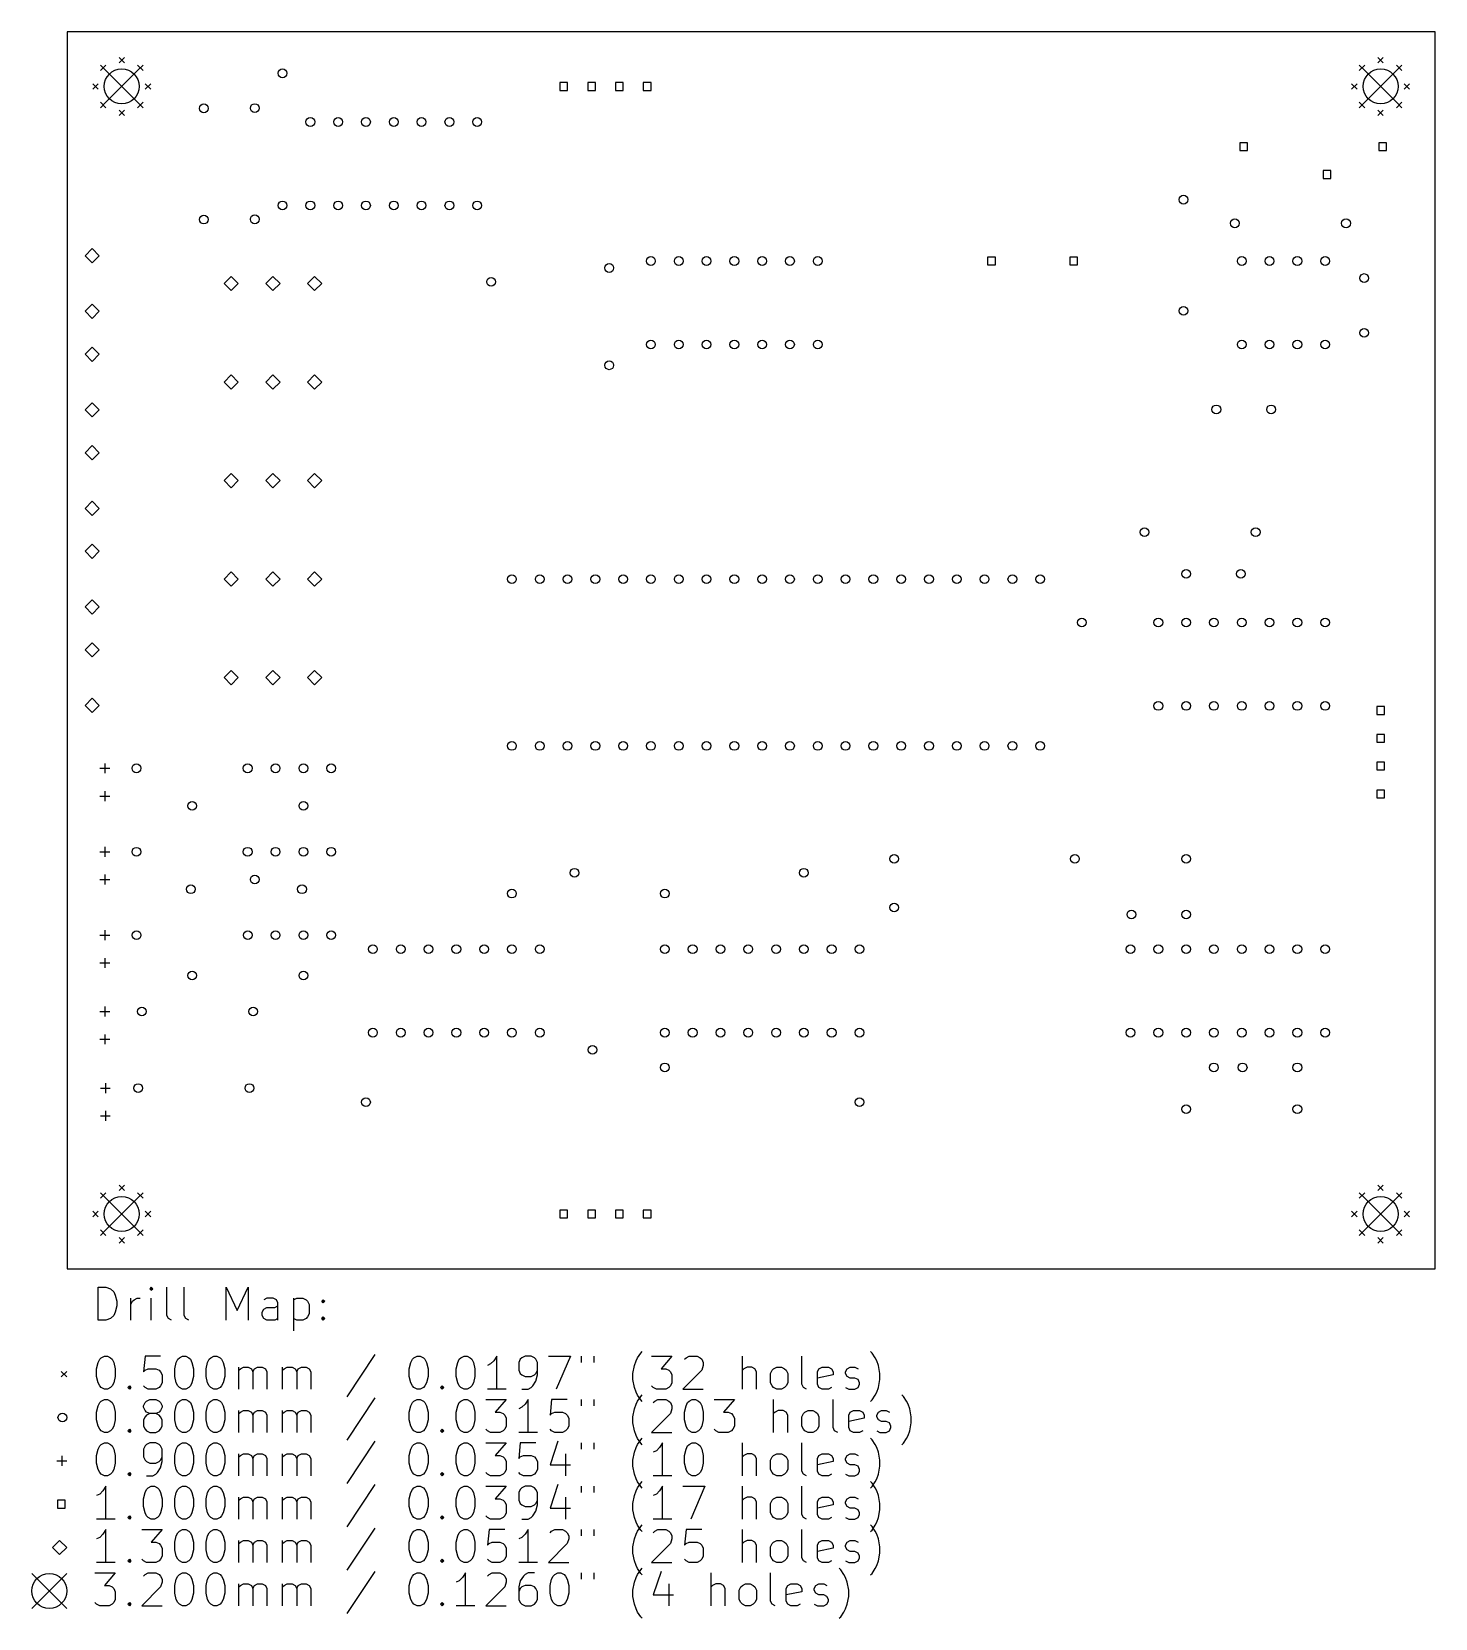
# Model space of a CAD drawing. Extents: x 1.45 to 6.5, y -7.56 to -1.85.
import ezdxf

# ---------------------------------------------------------------- set-up
doc = ezdxf.new("R2010")
doc.units = 0
doc.header["$MEASUREMENT"] = 0
doc.layers.add('BLACK', color=7, linetype='CONTINUOUS')

msp = doc.modelspace()

# ---------------------------------------------------------------- linework, layer by layer
at = {"layer": 'BLACK', "linetype": 'CONTINUOUS'}
for p, q in [((1.5748, -1.85039), (1.5748, -6.29921)), ((6.49606, -1.85039), (1.5748, -1.85039)), ((6.49606, -6.29921), (6.49606, -1.85039)), ((1.695, -1.97059), (1.71468, -1.99027)), ((1.71468, -1.97059), (1.695, -1.99027)), ((1.70866, -1.98425), (1.83465, -2.11024)), ((1.83465, -1.98425), (1.70866, -2.11024)), ((1.76181, -1.94291), (1.7815, -1.9626)), ((1.7815, -1.94291), (1.76181, -1.9626)), ((1.82862, -1.97059), (1.84831, -1.99027)), ((1.84831, -1.97059), (1.82862, -1.99027)), ((6.22256, -1.97059), (6.24224, -1.99027)), ((6.24224, -1.97059), (6.22256, -1.99027)), ((6.23622, -1.98425), (6.3622, -2.11024)), ((6.3622, -1.98425), (6.23622, -2.11024)), ((6.28937, -1.94291), (6.30906, -1.9626)), ((6.30906, -1.94291), (6.28937, -1.9626)), ((6.35618, -1.97059), (6.37587, -1.99027)), ((6.37587, -1.97059), (6.35618, -1.99027)), ((1.66732, -2.0374), (1.68701, -2.05709)), ((1.68701, -2.0374), (1.66732, -2.05709)), ((1.8563, -2.0374), (1.87598, -2.05709)), ((1.87598, -2.0374), (1.8563, -2.05709)), ((3.37534, -2.03332), (3.3475, -2.03332)), ((3.3475, -2.03332), (3.3475, -2.06116)), ((3.37534, -2.06116), (3.37534, -2.03332)), ((3.47534, -2.03332), (3.4475, -2.03332)), ((3.4475, -2.03332), (3.4475, -2.06116)), ((3.47534, -2.06116), (3.47534, -2.03332)), ((3.57534, -2.03332), (3.5475, -2.03332)), ((3.5475, -2.03332), (3.5475, -2.06116)), ((3.57534, -2.06116), (3.57534, -2.03332)), ((3.67534, -2.03332), (3.6475, -2.03332)), ((3.6475, -2.03332), (3.6475, -2.06116)), ((3.67534, -2.06116), (3.67534, -2.03332)), ((6.19488, -2.0374), (6.21457, -2.05709)), ((6.21457, -2.0374), (6.19488, -2.05709)), ((6.38386, -2.0374), (6.40354, -2.05709)), ((6.40354, -2.0374), (6.38386, -2.05709)), ((1.695, -2.10421), (1.71468, -2.1239)), ((1.71468, -2.10421), (1.695, -2.1239)), ((1.82862, -2.10421), (1.84831, -2.1239)), ((1.84831, -2.10421), (1.82862, -2.1239)), ((3.3475, -2.06116), (3.37534, -2.06116)), ((3.4475, -2.06116), (3.47534, -2.06116)), ((3.5475, -2.06116), (3.57534, -2.06116)), ((3.6475, -2.06116), (3.67534, -2.06116)), ((6.22256, -2.10421), (6.24224, -2.1239)), ((6.24224, -2.10421), (6.22256, -2.1239)), ((6.35618, -2.10421), (6.37587, -2.1239)), ((6.37587, -2.10421), (6.35618, -2.1239)), ((1.76181, -2.13189), (1.7815, -2.15157)), ((1.7815, -2.13189), (1.76181, -2.15157)), ((6.28937, -2.13189), (6.30906, -2.15157)), ((6.30906, -2.13189), (6.28937, -2.15157)), ((5.82101, -2.24986), (5.79317, -2.24986)), ((5.79317, -2.24986), (5.79317, -2.2777)), ((5.79317, -2.2777), (5.82101, -2.2777)), ((5.82101, -2.2777), (5.82101, -2.24986)), ((6.32101, -2.24986), (6.29317, -2.24986)), ((6.29317, -2.24986), (6.29317, -2.2777)), ((6.29317, -2.2777), (6.32101, -2.2777)), ((6.32101, -2.2777), (6.32101, -2.24986)), ((6.12101, -2.34986), (6.09317, -2.34986)), ((6.09317, -2.34986), (6.09317, -2.3777)), ((6.09317, -2.3777), (6.12101, -2.3777)), ((6.12101, -2.3777), (6.12101, -2.34986)), ((1.66535, -2.63031), (1.63976, -2.65591)), ((1.63976, -2.65591), (1.66535, -2.6815)), ((1.69094, -2.65591), (1.66535, -2.63031)), ((1.66535, -2.6815), (1.69094, -2.65591)), ((4.91392, -2.66108), (4.88608, -2.66108)), ((4.88608, -2.66108), (4.88608, -2.68892)), ((4.91392, -2.68892), (4.91392, -2.66108)), ((5.2092, -2.66108), (5.18136, -2.66108)), ((5.18136, -2.66108), (5.18136, -2.68892)), ((5.2092, -2.68892), (5.2092, -2.66108)), ((2.16535, -2.73031), (2.13976, -2.75591)), ((2.19094, -2.75591), (2.16535, -2.73031)), ((2.31535, -2.73031), (2.28976, -2.75591)), ((2.34094, -2.75591), (2.31535, -2.73031)), ((2.46535, -2.73031), (2.43976, -2.75591)), ((2.49094, -2.75591), (2.46535, -2.73031)), ((4.88608, -2.68892), (4.91392, -2.68892)), ((5.18136, -2.68892), (5.2092, -2.68892)), ((2.13976, -2.75591), (2.16535, -2.7815)), ((2.16535, -2.7815), (2.19094, -2.75591)), ((2.28976, -2.75591), (2.31535, -2.7815)), ((2.31535, -2.7815), (2.34094, -2.75591)), ((2.43976, -2.75591), (2.46535, -2.7815)), ((2.46535, -2.7815), (2.49094, -2.75591)), ((1.66535, -2.83031), (1.63976, -2.85591)), ((1.69094, -2.85591), (1.66535, -2.83031)), ((1.63976, -2.85591), (1.66535, -2.8815)), ((1.66535, -2.8815), (1.69094, -2.85591)), ((1.66535, -2.98465), (1.63976, -3.01024)), ((1.63976, -3.01024), (1.66535, -3.03583)), ((1.69094, -3.01024), (1.66535, -2.98465)), ((1.66535, -3.03583), (1.69094, -3.01024)), ((2.16535, -3.08465), (2.13976, -3.11024)), ((2.13976, -3.11024), (2.16535, -3.13583)), ((2.19094, -3.11024), (2.16535, -3.08465)), ((2.16535, -3.13583), (2.19094, -3.11024)), ((2.31535, -3.08465), (2.28976, -3.11024)), ((2.28976, -3.11024), (2.31535, -3.13583)), ((2.34094, -3.11024), (2.31535, -3.08465)), ((2.31535, -3.13583), (2.34094, -3.11024)), ((2.46535, -3.08465), (2.43976, -3.11024)), ((2.43976, -3.11024), (2.46535, -3.13583)), ((2.49094, -3.11024), (2.46535, -3.08465)), ((2.46535, -3.13583), (2.49094, -3.11024)), ((1.66535, -3.18465), (1.63976, -3.21024)), ((1.69094, -3.21024), (1.66535, -3.18465)), ((1.63976, -3.21024), (1.66535, -3.23583)), ((1.66535, -3.23583), (1.69094, -3.21024)), ((1.66535, -3.33898), (1.63976, -3.36457)), ((1.63976, -3.36457), (1.66535, -3.39016)), ((1.69094, -3.36457), (1.66535, -3.33898)), ((1.66535, -3.39016), (1.69094, -3.36457)), ((2.16535, -3.43898), (2.13976, -3.46457)), ((2.13976, -3.46457), (2.16535, -3.49016)), ((2.19094, -3.46457), (2.16535, -3.43898)), ((2.16535, -3.49016), (2.19094, -3.46457)), ((2.31535, -3.43898), (2.28976, -3.46457)), ((2.28976, -3.46457), (2.31535, -3.49016)), ((2.34094, -3.46457), (2.31535, -3.43898)), ((2.31535, -3.49016), (2.34094, -3.46457)), ((2.46535, -3.43898), (2.43976, -3.46457)), ((2.43976, -3.46457), (2.46535, -3.49016)), ((2.49094, -3.46457), (2.46535, -3.43898)), ((2.46535, -3.49016), (2.49094, -3.46457)), ((1.66535, -3.53898), (1.63976, -3.56457)), ((1.63976, -3.56457), (1.66535, -3.59016)), ((1.69094, -3.56457), (1.66535, -3.53898)), ((1.66535, -3.59016), (1.69094, -3.56457)), ((1.66535, -3.69331), (1.63976, -3.7189)), ((1.69094, -3.7189), (1.66535, -3.69331)), ((1.63976, -3.7189), (1.66535, -3.74449)), ((1.66535, -3.74449), (1.69094, -3.7189)), ((2.16535, -3.79331), (2.13976, -3.8189)), ((2.13976, -3.8189), (2.16535, -3.84449)), ((2.19094, -3.8189), (2.16535, -3.79331)), ((2.16535, -3.84449), (2.19094, -3.8189)), ((2.31535, -3.79331), (2.28976, -3.8189)), ((2.28976, -3.8189), (2.31535, -3.84449)), ((2.34094, -3.8189), (2.31535, -3.79331)), ((2.31535, -3.84449), (2.34094, -3.8189)), ((2.46535, -3.79331), (2.43976, -3.8189)), ((2.43976, -3.8189), (2.46535, -3.84449)), ((2.49094, -3.8189), (2.46535, -3.79331)), ((2.46535, -3.84449), (2.49094, -3.8189)), ((1.66535, -3.89331), (1.63976, -3.9189)), ((1.63976, -3.9189), (1.66535, -3.94449)), ((1.69094, -3.9189), (1.66535, -3.89331)), ((1.66535, -3.94449), (1.69094, -3.9189)), ((1.66535, -4.04764), (1.63976, -4.07323)), ((1.69094, -4.07323), (1.66535, -4.04764)), ((1.63976, -4.07323), (1.66535, -4.09882)), ((1.66535, -4.09882), (1.69094, -4.07323)), ((2.16535, -4.14764), (2.13976, -4.17323)), ((2.19094, -4.17323), (2.16535, -4.14764)), ((2.31535, -4.14764), (2.28976, -4.17323)), ((2.34094, -4.17323), (2.31535, -4.14764)), ((2.46535, -4.14764), (2.43976, -4.17323)), ((2.49094, -4.17323), (2.46535, -4.14764)), ((2.13976, -4.17323), (2.16535, -4.19882)), ((2.16535, -4.19882), (2.19094, -4.17323)), ((2.28976, -4.17323), (2.31535, -4.19882)), ((2.31535, -4.19882), (2.34094, -4.17323)), ((2.43976, -4.17323), (2.46535, -4.19882)), ((2.46535, -4.19882), (2.49094, -4.17323)), ((1.66535, -4.24764), (1.63976, -4.27323)), ((1.63976, -4.27323), (1.66535, -4.29882)), ((1.69094, -4.27323), (1.66535, -4.24764)), ((1.66535, -4.29882), (1.69094, -4.27323)), ((6.31392, -4.27742), (6.28608, -4.27742)), ((6.28608, -4.27742), (6.28608, -4.30526)), ((6.31392, -4.30526), (6.31392, -4.27742)), ((6.28608, -4.30526), (6.31392, -4.30526)), ((6.31392, -4.37742), (6.28608, -4.37742)), ((6.28608, -4.37742), (6.28608, -4.40526)), ((6.31392, -4.40526), (6.31392, -4.37742)), ((6.28608, -4.40526), (6.31392, -4.40526)), ((1.69291, -4.49941), (1.72835, -4.49941)), ((1.71063, -4.48169), (1.71063, -4.51713)), ((6.31392, -4.47742), (6.28608, -4.47742)), ((6.28608, -4.47742), (6.28608, -4.50526)), ((6.28608, -4.50526), (6.31392, -4.50526)), ((6.31392, -4.50526), (6.31392, -4.47742)), ((1.69291, -4.59941), (1.72835, -4.59941)), ((1.71063, -4.58169), (1.71063, -4.61713)), ((6.31392, -4.57742), (6.28608, -4.57742)), ((6.28608, -4.57742), (6.28608, -4.60526)), ((6.28608, -4.60526), (6.31392, -4.60526)), ((6.31392, -4.60526), (6.31392, -4.57742)), ((1.71063, -4.78169), (1.71063, -4.81713)), ((1.69291, -4.79941), (1.72835, -4.79941)), ((1.69291, -4.89941), (1.72835, -4.89941)), ((1.71063, -4.88169), (1.71063, -4.91713)), ((1.69291, -5.09941), (1.72835, -5.09941)), ((1.71063, -5.08169), (1.71063, -5.11713)), ((1.71063, -5.18169), (1.71063, -5.21713)), ((1.69291, -5.19941), (1.72835, -5.19941)), ((1.71063, -5.3563), (1.71063, -5.39173)), ((1.69291, -5.37402), (1.72835, -5.37402)), ((1.69291, -5.47402), (1.72835, -5.47402)), ((1.71063, -5.4563), (1.71063, -5.49173)), ((1.7126, -5.63169), (1.7126, -5.66713)), ((1.69488, -5.64941), (1.73031, -5.64941)), ((1.69488, -5.74941), (1.73031, -5.74941)), ((1.7126, -5.73169), (1.7126, -5.76713)), ((1.695, -6.02571), (1.71468, -6.04539)), ((1.71468, -6.02571), (1.695, -6.04539)), ((1.70866, -6.03937), (1.83465, -6.16535)), ((1.83465, -6.03937), (1.70866, -6.16535)), ((1.76181, -5.99803), (1.7815, -6.01772)), ((1.7815, -5.99803), (1.76181, -6.01772)), ((1.82862, -6.02571), (1.84831, -6.04539)), ((1.84831, -6.02571), (1.82862, -6.04539)), ((6.22256, -6.02571), (6.24224, -6.04539)), ((6.24224, -6.02571), (6.22256, -6.04539)), ((6.23622, -6.03937), (6.3622, -6.16535)), ((6.3622, -6.03937), (6.23622, -6.16535)), ((6.28937, -5.99803), (6.30906, -6.01772)), ((6.30906, -5.99803), (6.28937, -6.01772)), ((6.35618, -6.02571), (6.37587, -6.04539)), ((6.37587, -6.02571), (6.35618, -6.04539)), ((1.66732, -6.09252), (1.68701, -6.1122)), ((1.68701, -6.09252), (1.66732, -6.1122)), ((1.8563, -6.09252), (1.87598, -6.1122)), ((1.87598, -6.09252), (1.8563, -6.1122)), ((3.37534, -6.08844), (3.3475, -6.08844)), ((3.3475, -6.08844), (3.3475, -6.11628)), ((3.37534, -6.11628), (3.37534, -6.08844)), ((3.47534, -6.08844), (3.4475, -6.08844)), ((3.4475, -6.08844), (3.4475, -6.11628)), ((3.47534, -6.11628), (3.47534, -6.08844)), ((3.57534, -6.08844), (3.5475, -6.08844)), ((3.5475, -6.08844), (3.5475, -6.11628)), ((3.57534, -6.11628), (3.57534, -6.08844)), ((3.67534, -6.08844), (3.6475, -6.08844)), ((3.6475, -6.08844), (3.6475, -6.11628)), ((3.67534, -6.11628), (3.67534, -6.08844)), ((6.19488, -6.09252), (6.21457, -6.1122)), ((6.21457, -6.09252), (6.19488, -6.1122)), ((6.38386, -6.09252), (6.40354, -6.1122)), ((6.40354, -6.09252), (6.38386, -6.1122)), ((1.695, -6.15933), (1.71468, -6.17902)), ((1.71468, -6.15933), (1.695, -6.17902)), ((1.82862, -6.15933), (1.84831, -6.17902)), ((1.84831, -6.15933), (1.82862, -6.17902)), ((3.3475, -6.11628), (3.37534, -6.11628)), ((3.4475, -6.11628), (3.47534, -6.11628)), ((3.5475, -6.11628), (3.57534, -6.11628)), ((3.6475, -6.11628), (3.67534, -6.11628)), ((6.22256, -6.15933), (6.24224, -6.17902)), ((6.24224, -6.15933), (6.22256, -6.17902)), ((6.35618, -6.15933), (6.37587, -6.17902)), ((6.37587, -6.15933), (6.35618, -6.17902)), ((1.76181, -6.18701), (1.7815, -6.20669)), ((1.7815, -6.18701), (1.76181, -6.20669)), ((6.28937, -6.18701), (6.30906, -6.20669)), ((6.30906, -6.18701), (6.28937, -6.20669)), ((1.5748, -6.29921), (6.49606, -6.29921)), ((1.68659, -6.48355), (1.68659, -6.36544)), ((1.68659, -6.36544), (1.71471, -6.36544)), ((1.71471, -6.36544), (1.73158, -6.37106)), ((1.73158, -6.37106), (1.74283, -6.38231)), ((1.74283, -6.38231), (1.74845, -6.39356)), ((1.87781, -6.36544), (1.87219, -6.37106)), ((1.87219, -6.37106), (1.87781, -6.37669)), ((1.88344, -6.37106), (1.87781, -6.36544)), ((1.87781, -6.36544), (1.87781, -6.37669)), ((1.87781, -6.37669), (1.88344, -6.37106)), ((1.93406, -6.46668), (1.93406, -6.36544)), ((1.99592, -6.46668), (1.99592, -6.36544)), ((2.14778, -6.48355), (2.14778, -6.36544)), ((2.14778, -6.36544), (2.18715, -6.4498)), ((2.18715, -6.4498), (2.22652, -6.36544)), ((2.22652, -6.36544), (2.22652, -6.48355)), ((1.74845, -6.39356), (1.75408, -6.41606)), ((1.75408, -6.43293), (1.74845, -6.45543)), ((1.75408, -6.41606), (1.75408, -6.43293)), ((1.8047, -6.48355), (1.8047, -6.40481)), ((1.8047, -6.42731), (1.81032, -6.41606)), ((1.81032, -6.41606), (1.81594, -6.41043)), ((1.81594, -6.41043), (1.82719, -6.40481)), ((1.82719, -6.40481), (1.83844, -6.40481)), ((1.87781, -6.48355), (1.87781, -6.40481)), ((2.27714, -6.45543), (2.28276, -6.44418)), ((2.29401, -6.40481), (2.28276, -6.41043)), ((2.28276, -6.44418), (2.29401, -6.43855)), ((2.31651, -6.40481), (2.29401, -6.40481)), ((2.29401, -6.43855), (2.32213, -6.43855)), ((2.32776, -6.41043), (2.31651, -6.40481)), ((2.32213, -6.43855), (2.33338, -6.43293)), ((2.33338, -6.42168), (2.32776, -6.41043)), ((2.33338, -6.48355), (2.33338, -6.42168)), ((2.38962, -6.40481), (2.38962, -6.52292)), ((2.38962, -6.41043), (2.40087, -6.40481)), ((2.40087, -6.40481), (2.42337, -6.40481)), ((2.42337, -6.40481), (2.43462, -6.41043)), ((2.43462, -6.41043), (2.44024, -6.41606)), ((2.44024, -6.41606), (2.44587, -6.42731)), ((2.44587, -6.42731), (2.44587, -6.46105)), ((2.49086, -6.41606), (2.49648, -6.41043)), ((2.49648, -6.42168), (2.49086, -6.41606)), ((2.49648, -6.41043), (2.50211, -6.41606)), ((2.49648, -6.41043), (2.49648, -6.42168)), ((2.50211, -6.41606), (2.49648, -6.42168)), ((1.71471, -6.48355), (1.68659, -6.48355)), ((1.73158, -6.47792), (1.71471, -6.48355)), ((1.74283, -6.46668), (1.73158, -6.47792)), ((1.74845, -6.45543), (1.74283, -6.46668)), ((1.93968, -6.47792), (1.93406, -6.46668)), ((1.95093, -6.48355), (1.93968, -6.47792)), ((2.00155, -6.47792), (1.99592, -6.46668)), ((2.0128, -6.48355), (2.00155, -6.47792)), ((2.27714, -6.46668), (2.27714, -6.45543)), ((2.28276, -6.47792), (2.27714, -6.46668)), ((2.29401, -6.48355), (2.28276, -6.47792)), ((2.32213, -6.48355), (2.29401, -6.48355)), ((2.33338, -6.47792), (2.32213, -6.48355)), ((2.40087, -6.48355), (2.38962, -6.47792)), ((2.42337, -6.48355), (2.40087, -6.48355)), ((2.43462, -6.47792), (2.42337, -6.48355)), ((2.44024, -6.4723), (2.43462, -6.47792)), ((2.44587, -6.46105), (2.44024, -6.4723)), ((2.49086, -6.47792), (2.49648, -6.4723)), ((2.49648, -6.48355), (2.49086, -6.47792)), ((2.49648, -6.4723), (2.50211, -6.47792)), ((2.49648, -6.4723), (2.49648, -6.48355)), ((2.50211, -6.47792), (2.49648, -6.48355)), ((1.69783, -6.61909), (1.70908, -6.61347)), ((1.70908, -6.61347), (1.72033, -6.61347)), ((1.72033, -6.61347), (1.73158, -6.61909)), ((1.85531, -6.61347), (1.84969, -6.66971)), ((1.91156, -6.61347), (1.85531, -6.61347)), ((1.97905, -6.61909), (1.9903, -6.61347)), ((1.9903, -6.61347), (2.00155, -6.61347)), ((2.00155, -6.61347), (2.0128, -6.61909)), ((2.09154, -6.61909), (2.10278, -6.61347)), ((2.10278, -6.61347), (2.11403, -6.61347)), ((2.11403, -6.61347), (2.12528, -6.61909)), ((2.68209, -6.60785), (2.58085, -6.7597)), ((2.82269, -6.61909), (2.83394, -6.61347)), ((2.83394, -6.61347), (2.84519, -6.61347)), ((2.84519, -6.61347), (2.85644, -6.61909)), ((2.99142, -6.61909), (3.00267, -6.61347)), ((3.00267, -6.61347), (3.01392, -6.61347)), ((3.01392, -6.61347), (3.02517, -6.61909)), ((3.12078, -6.61347), (3.10953, -6.63034)), ((3.12078, -6.73158), (3.12078, -6.61347)), ((3.22202, -6.61347), (3.21077, -6.61909)), ((3.24452, -6.61347), (3.22202, -6.61347)), ((3.25576, -6.61909), (3.24452, -6.61347)), ((3.30638, -6.61347), (3.38512, -6.61347)), ((3.38512, -6.61347), (3.33451, -6.73158)), ((3.42449, -6.61347), (3.42449, -6.63597)), ((3.46949, -6.61347), (3.46949, -6.63597)), ((3.62697, -6.61909), (3.63822, -6.60222)), ((3.63822, -6.60222), (3.64384, -6.5966)), ((3.67759, -6.61347), (3.7507, -6.61347)), ((3.7507, -6.61347), (3.71133, -6.65846)), ((3.80132, -6.61909), (3.81257, -6.61347)), ((3.81257, -6.61347), (3.84069, -6.61347)), ((3.84069, -6.61347), (3.85194, -6.61909)), ((4.0038, -6.73158), (4.0038, -6.61347)), ((4.21752, -6.71471), (4.21752, -6.61347)), ((4.47061, -6.60222), (4.46499, -6.5966)), ((4.48186, -6.61909), (4.47061, -6.60222)), ((1.55413, -6.66831), (1.57382, -6.68799)), ((1.57382, -6.66831), (1.55413, -6.68799)), ((1.68096, -6.65846), (1.68659, -6.63597)), ((1.68096, -6.68659), (1.68096, -6.65846)), ((1.68659, -6.63597), (1.69221, -6.62472)), ((1.69221, -6.62472), (1.69783, -6.61909)), ((1.73158, -6.61909), (1.7372, -6.62472)), ((1.7372, -6.62472), (1.74283, -6.63597)), ((1.74283, -6.63597), (1.74845, -6.65846)), ((1.74845, -6.65846), (1.74845, -6.68659)), ((1.84969, -6.66971), (1.85531, -6.66409)), ((1.85531, -6.66409), (1.86656, -6.65846)), ((1.86656, -6.65846), (1.89468, -6.65846)), ((1.89468, -6.65846), (1.90593, -6.66409)), ((1.90593, -6.66409), (1.91156, -6.66971)), ((1.91156, -6.66971), (1.91718, -6.68096)), ((1.96218, -6.65846), (1.9678, -6.63597)), ((1.96218, -6.68659), (1.96218, -6.65846)), ((1.9678, -6.63597), (1.97343, -6.62472)), ((1.97343, -6.62472), (1.97905, -6.61909)), ((2.0128, -6.61909), (2.01842, -6.62472)), ((2.01842, -6.62472), (2.02404, -6.63597)), ((2.02404, -6.63597), (2.02967, -6.65846)), ((2.02967, -6.65846), (2.02967, -6.68659)), ((2.07466, -6.65846), (2.08029, -6.63597)), ((2.07466, -6.68659), (2.07466, -6.65846)), ((2.08029, -6.63597), (2.08591, -6.62472)), ((2.08591, -6.62472), (2.09154, -6.61909)), ((2.12528, -6.61909), (2.13091, -6.62472)), ((2.13091, -6.62472), (2.13653, -6.63597)), ((2.13653, -6.63597), (2.14215, -6.65846)), ((2.14215, -6.65846), (2.14215, -6.68659)), ((2.19277, -6.73158), (2.19277, -6.65284)), ((2.19277, -6.66409), (2.1984, -6.65846)), ((2.1984, -6.65846), (2.20965, -6.65284)), ((2.20965, -6.65284), (2.22652, -6.65284)), ((2.22652, -6.65284), (2.23777, -6.65846)), ((2.23777, -6.65846), (2.24339, -6.66971)), ((2.24339, -6.66971), (2.24902, -6.65846)), ((2.24339, -6.66971), (2.24339, -6.73158)), ((2.24902, -6.65846), (2.26026, -6.65284)), ((2.26026, -6.65284), (2.27714, -6.65284)), ((2.27714, -6.65284), (2.28839, -6.65846)), ((2.28839, -6.65846), (2.29401, -6.66971)), ((2.29401, -6.66971), (2.29401, -6.73158)), ((2.35025, -6.73158), (2.35025, -6.65284)), ((2.35025, -6.66409), (2.35588, -6.65846)), ((2.35588, -6.65846), (2.36713, -6.65284)), ((2.36713, -6.65284), (2.384, -6.65284)), ((2.384, -6.65284), (2.39525, -6.65846)), ((2.39525, -6.65846), (2.40087, -6.66971)), ((2.40087, -6.66971), (2.4065, -6.65846)), ((2.40087, -6.66971), (2.40087, -6.73158)), ((2.4065, -6.65846), (2.41774, -6.65284)), ((2.41774, -6.65284), (2.43462, -6.65284)), ((2.43462, -6.65284), (2.44587, -6.65846)), ((2.44587, -6.65846), (2.45149, -6.66971)), ((2.45149, -6.66971), (2.45149, -6.73158)), ((2.80582, -6.65846), (2.81145, -6.63597)), ((2.80582, -6.68659), (2.80582, -6.65846)), ((2.81145, -6.63597), (2.81707, -6.62472)), ((2.81707, -6.62472), (2.82269, -6.61909)), ((2.85644, -6.61909), (2.86206, -6.62472)), ((2.86206, -6.62472), (2.86769, -6.63597)), ((2.86769, -6.63597), (2.87331, -6.65846)), ((2.87331, -6.65846), (2.87331, -6.68659)), ((2.97455, -6.65846), (2.98017, -6.63597)), ((2.97455, -6.68659), (2.97455, -6.65846)), ((2.98017, -6.63597), (2.9858, -6.62472)), ((2.9858, -6.62472), (2.99142, -6.61909)), ((3.02517, -6.61909), (3.03079, -6.62472)), ((3.03079, -6.62472), (3.03642, -6.63597)), ((3.03642, -6.63597), (3.04204, -6.65846)), ((3.04204, -6.65846), (3.04204, -6.68659)), ((3.09828, -6.64159), (3.08704, -6.64722)), ((3.10953, -6.63034), (3.09828, -6.64159)), ((3.20515, -6.62472), (3.19952, -6.63597)), ((3.19952, -6.63597), (3.19952, -6.66409)), ((3.19952, -6.66409), (3.20515, -6.67534)), ((3.21077, -6.61909), (3.20515, -6.62472)), ((3.20515, -6.67534), (3.21077, -6.68096)), ((3.26139, -6.62472), (3.25576, -6.61909)), ((3.25576, -6.68096), (3.26139, -6.67534)), ((3.26701, -6.63597), (3.26139, -6.62472)), ((3.26139, -6.67534), (3.26701, -6.66409)), ((3.26701, -6.68096), (3.26701, -6.63597)), ((3.6101, -6.67534), (3.61572, -6.64722)), ((3.6101, -6.69783), (3.6101, -6.67534)), ((3.61572, -6.64722), (3.62134, -6.63034)), ((3.62134, -6.63034), (3.62697, -6.61909)), ((3.71133, -6.65846), (3.72821, -6.65846)), ((3.72821, -6.65846), (3.73945, -6.66409)), ((3.73945, -6.66409), (3.74508, -6.66971)), ((3.74508, -6.66971), (3.7507, -6.68096)), ((3.85756, -6.66409), (3.79007, -6.73158)), ((3.7957, -6.62472), (3.80132, -6.61909)), ((3.85194, -6.61909), (3.85756, -6.62472)), ((3.85756, -6.62472), (3.86319, -6.63597)), ((3.86319, -6.64722), (3.85756, -6.66409)), ((3.86319, -6.63597), (3.86319, -6.64722)), ((4.00942, -6.65846), (4.0038, -6.66409)), ((4.02067, -6.65284), (4.00942, -6.65846)), ((4.03754, -6.65284), (4.02067, -6.65284)), ((4.04879, -6.65846), (4.03754, -6.65284)), ((4.05441, -6.66971), (4.04879, -6.65846)), ((4.05441, -6.73158), (4.05441, -6.66971)), ((4.10503, -6.67534), (4.11066, -6.66409)), ((4.10503, -6.70908), (4.10503, -6.67534)), ((4.11066, -6.66409), (4.11628, -6.65846)), ((4.11628, -6.65846), (4.12753, -6.65284)), ((4.12753, -6.65284), (4.1444, -6.65284)), ((4.1444, -6.65284), (4.15565, -6.65846)), ((4.15565, -6.65846), (4.16128, -6.66409)), ((4.16128, -6.66409), (4.1669, -6.67534)), ((4.1669, -6.67534), (4.1669, -6.70908)), ((4.27376, -6.66971), (4.27939, -6.65846)), ((4.27376, -6.71471), (4.27376, -6.66971)), ((4.27939, -6.65846), (4.29064, -6.65284)), ((4.29064, -6.65284), (4.31313, -6.65284)), ((4.31313, -6.65284), (4.32438, -6.65846)), ((4.32438, -6.65846), (4.33001, -6.66971)), ((4.33001, -6.66971), (4.33001, -6.68096)), ((4.375, -6.66971), (4.38062, -6.65846)), ((4.375, -6.67534), (4.375, -6.66971)), ((4.38062, -6.68659), (4.375, -6.67534)), ((4.38062, -6.65846), (4.39187, -6.65284)), ((4.39187, -6.65284), (4.40875, -6.65284)), ((4.40875, -6.65284), (4.41999, -6.65846)), ((4.48749, -6.63034), (4.48186, -6.61909)), ((4.49311, -6.64722), (4.48749, -6.63034)), ((4.49873, -6.67534), (4.49311, -6.64722)), ((4.49873, -6.69783), (4.49873, -6.67534)), ((1.68659, -6.70908), (1.68096, -6.68659)), ((1.69221, -6.72033), (1.68659, -6.70908)), ((1.69783, -6.72596), (1.69221, -6.72033)), ((1.70908, -6.73158), (1.69783, -6.72596)), ((1.72033, -6.73158), (1.70908, -6.73158)), ((1.73158, -6.72596), (1.72033, -6.73158)), ((1.7372, -6.72033), (1.73158, -6.72596)), ((1.74283, -6.70908), (1.7372, -6.72033)), ((1.74845, -6.68659), (1.74283, -6.70908)), ((1.79345, -6.72596), (1.79907, -6.72033)), ((1.79907, -6.73158), (1.79345, -6.72596)), ((1.79907, -6.72033), (1.8047, -6.72596)), ((1.79907, -6.72033), (1.79907, -6.73158)), ((1.8047, -6.72596), (1.79907, -6.73158)), ((1.85531, -6.72596), (1.84969, -6.72033)), ((1.86656, -6.73158), (1.85531, -6.72596)), ((1.89468, -6.73158), (1.86656, -6.73158)), ((1.90593, -6.72596), (1.89468, -6.73158)), ((1.91156, -6.72033), (1.90593, -6.72596)), ((1.91718, -6.70908), (1.91156, -6.72033)), ((1.91718, -6.68096), (1.91718, -6.70908)), ((1.9678, -6.70908), (1.96218, -6.68659)), ((1.97343, -6.72033), (1.9678, -6.70908)), ((1.97905, -6.72596), (1.97343, -6.72033)), ((1.9903, -6.73158), (1.97905, -6.72596)), ((2.00155, -6.73158), (1.9903, -6.73158)), ((2.0128, -6.72596), (2.00155, -6.73158)), ((2.01842, -6.72033), (2.0128, -6.72596)), ((2.02404, -6.70908), (2.01842, -6.72033)), ((2.02967, -6.68659), (2.02404, -6.70908)), ((2.08029, -6.70908), (2.07466, -6.68659)), ((2.08591, -6.72033), (2.08029, -6.70908)), ((2.09154, -6.72596), (2.08591, -6.72033)), ((2.10278, -6.73158), (2.09154, -6.72596)), ((2.11403, -6.73158), (2.10278, -6.73158)), ((2.12528, -6.72596), (2.11403, -6.73158)), ((2.13091, -6.72033), (2.12528, -6.72596)), ((2.13653, -6.70908), (2.13091, -6.72033)), ((2.14215, -6.68659), (2.13653, -6.70908)), ((2.81145, -6.70908), (2.80582, -6.68659)), ((2.81707, -6.72033), (2.81145, -6.70908)), ((2.82269, -6.72596), (2.81707, -6.72033)), ((2.83394, -6.73158), (2.82269, -6.72596)), ((2.84519, -6.73158), (2.83394, -6.73158)), ((2.85644, -6.72596), (2.84519, -6.73158)), ((2.86206, -6.72033), (2.85644, -6.72596)), ((2.86769, -6.70908), (2.86206, -6.72033)), ((2.87331, -6.68659), (2.86769, -6.70908)), ((2.91831, -6.72596), (2.92393, -6.72033)), ((2.92393, -6.73158), (2.91831, -6.72596)), ((2.92393, -6.72033), (2.92956, -6.72596)), ((2.92393, -6.72033), (2.92393, -6.73158)), ((2.92956, -6.72596), (2.92393, -6.73158)), ((2.98017, -6.70908), (2.97455, -6.68659)), ((2.9858, -6.72033), (2.98017, -6.70908)), ((2.99142, -6.72596), (2.9858, -6.72033)), ((3.00267, -6.73158), (2.99142, -6.72596)), ((3.01392, -6.73158), (3.00267, -6.73158)), ((3.02517, -6.72596), (3.01392, -6.73158)), ((3.03079, -6.72033), (3.02517, -6.72596)), ((3.03642, -6.70908), (3.03079, -6.72033)), ((3.04204, -6.68659), (3.03642, -6.70908)), ((3.15453, -6.73158), (3.08704, -6.73158)), ((3.21077, -6.68096), (3.22202, -6.68659)), ((3.21077, -6.73158), (3.23327, -6.73158)), ((3.22202, -6.68659), (3.24452, -6.68659)), ((3.23327, -6.73158), (3.24452, -6.72596)), ((3.24452, -6.68659), (3.25576, -6.68096)), ((3.24452, -6.72596), (3.25014, -6.72033)), ((3.25014, -6.72033), (3.26139, -6.70346)), ((3.26139, -6.70346), (3.26701, -6.68096)), ((3.61572, -6.72596), (3.6101, -6.69783)), ((3.62134, -6.74283), (3.61572, -6.72596)), ((3.68321, -6.72596), (3.67759, -6.72033)), ((3.69446, -6.73158), (3.68321, -6.72596)), ((3.72821, -6.73158), (3.69446, -6.73158)), ((3.73945, -6.72596), (3.72821, -6.73158)), ((3.74508, -6.72033), (3.73945, -6.72596)), ((3.7507, -6.70908), (3.74508, -6.72033)), ((3.7507, -6.68096), (3.7507, -6.70908)), ((3.79007, -6.73158), (3.86319, -6.73158)), ((4.11066, -6.72033), (4.10503, -6.70908)), ((4.11628, -6.72596), (4.11066, -6.72033)), ((4.12753, -6.73158), (4.11628, -6.72596)), ((4.1444, -6.73158), (4.12753, -6.73158)), ((4.15565, -6.72596), (4.1444, -6.73158)), ((4.16128, -6.72033), (4.15565, -6.72596)), ((4.1669, -6.70908), (4.16128, -6.72033)), ((4.22314, -6.72596), (4.21752, -6.71471)), ((4.23439, -6.73158), (4.22314, -6.72596)), ((4.33001, -6.68096), (4.27376, -6.69221)), ((4.27939, -6.72596), (4.27376, -6.71471)), ((4.29064, -6.73158), (4.27939, -6.72596)), ((4.31313, -6.73158), (4.29064, -6.73158)), ((4.32438, -6.72596), (4.31313, -6.73158)), ((4.375, -6.72596), (4.38625, -6.73158)), ((4.39187, -6.69221), (4.38062, -6.68659)), ((4.38625, -6.73158), (4.40875, -6.73158)), ((4.40875, -6.69221), (4.39187, -6.69221)), ((4.41999, -6.69783), (4.40875, -6.69221)), ((4.40875, -6.73158), (4.41999, -6.72596)), ((4.42562, -6.70908), (4.41999, -6.69783)), ((4.41999, -6.72596), (4.42562, -6.71471)), ((4.42562, -6.71471), (4.42562, -6.70908)), ((4.48749, -6.74283), (4.49311, -6.72596)), ((4.49311, -6.72596), (4.49873, -6.69783)), ((1.68659, -6.79187), (1.69221, -6.78062)), ((1.69221, -6.78062), (1.69783, -6.775)), ((1.69783, -6.775), (1.70908, -6.76938)), ((1.70908, -6.76938), (1.72033, -6.76938)), ((1.72033, -6.76938), (1.73158, -6.775)), ((1.73158, -6.775), (1.7372, -6.78062)), ((1.7372, -6.78062), (1.74283, -6.79187)), ((1.84969, -6.79187), (1.85531, -6.78062)), ((1.85531, -6.78062), (1.86094, -6.775)), ((1.86094, -6.775), (1.87219, -6.76938)), ((1.87219, -6.76938), (1.89468, -6.76938)), ((1.89468, -6.76938), (1.90593, -6.775)), ((1.90593, -6.775), (1.91156, -6.78062)), ((1.91156, -6.78062), (1.91718, -6.79187)), ((1.9678, -6.79187), (1.97343, -6.78062)), ((1.97343, -6.78062), (1.97905, -6.775)), ((1.97905, -6.775), (1.9903, -6.76938)), ((1.9903, -6.76938), (2.00155, -6.76938)), ((2.00155, -6.76938), (2.0128, -6.775)), ((2.0128, -6.775), (2.01842, -6.78062)), ((2.01842, -6.78062), (2.02404, -6.79187)), ((2.08029, -6.79187), (2.08591, -6.78062)), ((2.08591, -6.78062), (2.09154, -6.775)), ((2.09154, -6.775), (2.10278, -6.76938)), ((2.10278, -6.76938), (2.11403, -6.76938)), ((2.11403, -6.76938), (2.12528, -6.775)), ((2.12528, -6.775), (2.13091, -6.78062)), ((2.13091, -6.78062), (2.13653, -6.79187)), ((2.68209, -6.76375), (2.58085, -6.91561)), ((2.81145, -6.79187), (2.81707, -6.78062)), ((2.81707, -6.78062), (2.82269, -6.775)), ((2.82269, -6.775), (2.83394, -6.76938)), ((2.83394, -6.76938), (2.84519, -6.76938)), ((2.84519, -6.76938), (2.85644, -6.775)), ((2.85644, -6.775), (2.86206, -6.78062)), ((2.86206, -6.78062), (2.86769, -6.79187)), ((2.98017, -6.79187), (2.9858, -6.78062)), ((2.9858, -6.78062), (2.99142, -6.775)), ((2.99142, -6.775), (3.00267, -6.76938)), ((3.00267, -6.76938), (3.01392, -6.76938)), ((3.01392, -6.76938), (3.02517, -6.775)), ((3.02517, -6.775), (3.03079, -6.78062)), ((3.03079, -6.78062), (3.03642, -6.79187)), ((3.08141, -6.76938), (3.15453, -6.76938)), ((3.15453, -6.76938), (3.11516, -6.81437)), ((3.22202, -6.78625), (3.21077, -6.7975)), ((3.23327, -6.76938), (3.22202, -6.78625)), ((3.23327, -6.88749), (3.23327, -6.76938)), ((3.31763, -6.76938), (3.31201, -6.82562)), ((3.37388, -6.76938), (3.31763, -6.76938)), ((3.42449, -6.76938), (3.42449, -6.79187)), ((3.46949, -6.76938), (3.46949, -6.79187)), ((3.61572, -6.80312), (3.62134, -6.78625)), ((3.62697, -6.75408), (3.62134, -6.74283)), ((3.62134, -6.78625), (3.62697, -6.775)), ((3.63822, -6.77095), (3.62697, -6.75408)), ((3.62697, -6.775), (3.63822, -6.75813)), ((3.63822, -6.75813), (3.64384, -6.7525)), ((3.64384, -6.77657), (3.63822, -6.77095)), ((3.68321, -6.78062), (3.68884, -6.775)), ((3.68884, -6.775), (3.70008, -6.76938)), ((3.70008, -6.76938), (3.72821, -6.76938)), ((3.72821, -6.76938), (3.73945, -6.775)), ((3.73945, -6.775), (3.74508, -6.78062)), ((3.74508, -6.78062), (3.7507, -6.79187)), ((3.80132, -6.79187), (3.80695, -6.78062)), ((3.80695, -6.78062), (3.81257, -6.775)), ((3.81257, -6.775), (3.82382, -6.76938)), ((3.82382, -6.76938), (3.83507, -6.76938)), ((3.83507, -6.76938), (3.84632, -6.775)), ((3.84632, -6.775), (3.85194, -6.78062)), ((3.85194, -6.78062), (3.85756, -6.79187)), ((3.90256, -6.76938), (3.97567, -6.76938)), ((3.97567, -6.76938), (3.9363, -6.81437)), ((4.11628, -6.88749), (4.11628, -6.76938)), ((4.33001, -6.87061), (4.33001, -6.76938)), ((4.46499, -6.77657), (4.47061, -6.77095)), ((4.47061, -6.77095), (4.48186, -6.75408)), ((4.48186, -6.75408), (4.48749, -6.74283)), ((4.5831, -6.75813), (4.57747, -6.7525)), ((4.59435, -6.775), (4.5831, -6.75813)), ((4.59997, -6.78625), (4.59435, -6.775)), ((4.6056, -6.80312), (4.59997, -6.78625)), ((1.68096, -6.81437), (1.68659, -6.79187)), ((1.68096, -6.84249), (1.68096, -6.81437)), ((1.68659, -6.86499), (1.68096, -6.84249)), ((1.74283, -6.79187), (1.74845, -6.81437)), ((1.74845, -6.84249), (1.74283, -6.86499)), ((1.74845, -6.81437), (1.74845, -6.84249)), ((1.84969, -6.7975), (1.84969, -6.79187)), ((1.85531, -6.80875), (1.84969, -6.7975)), ((1.85531, -6.83124), (1.84969, -6.84249)), ((1.84969, -6.84249), (1.84969, -6.86499)), ((1.86094, -6.81437), (1.85531, -6.80875)), ((1.86094, -6.82562), (1.85531, -6.83124)), ((1.87219, -6.81999), (1.86094, -6.81437)), ((1.87219, -6.81999), (1.86094, -6.82562)), ((1.89468, -6.81999), (1.87219, -6.81999)), ((1.90593, -6.81437), (1.89468, -6.81999)), ((1.90593, -6.82562), (1.89468, -6.81999)), ((1.91156, -6.80875), (1.90593, -6.81437)), ((1.91156, -6.83124), (1.90593, -6.82562)), ((1.91718, -6.7975), (1.91156, -6.80875)), ((1.91718, -6.84249), (1.91156, -6.83124)), ((1.91718, -6.79187), (1.91718, -6.7975)), ((1.91718, -6.86499), (1.91718, -6.84249)), ((1.96218, -6.81437), (1.9678, -6.79187)), ((1.96218, -6.84249), (1.96218, -6.81437)), ((1.9678, -6.86499), (1.96218, -6.84249)), ((2.02404, -6.79187), (2.02967, -6.81437)), ((2.02967, -6.84249), (2.02404, -6.86499)), ((2.02967, -6.81437), (2.02967, -6.84249)), ((2.07466, -6.81437), (2.08029, -6.79187)), ((2.07466, -6.84249), (2.07466, -6.81437)), ((2.08029, -6.86499), (2.07466, -6.84249)), ((2.13653, -6.79187), (2.14215, -6.81437)), ((2.14215, -6.84249), (2.13653, -6.86499)), ((2.14215, -6.81437), (2.14215, -6.84249)), ((2.19277, -6.88749), (2.19277, -6.80875)), ((2.19277, -6.81999), (2.1984, -6.81437)), ((2.1984, -6.81437), (2.20965, -6.80875)), ((2.20965, -6.80875), (2.22652, -6.80875)), ((2.22652, -6.80875), (2.23777, -6.81437)), ((2.23777, -6.81437), (2.24339, -6.82562)), ((2.24339, -6.82562), (2.24902, -6.81437)), ((2.24339, -6.82562), (2.24339, -6.88749)), ((2.24902, -6.81437), (2.26026, -6.80875)), ((2.26026, -6.80875), (2.27714, -6.80875)), ((2.27714, -6.80875), (2.28839, -6.81437)), ((2.28839, -6.81437), (2.29401, -6.82562)), ((2.29401, -6.82562), (2.29401, -6.88749)), ((2.35025, -6.88749), (2.35025, -6.80875)), ((2.35025, -6.81999), (2.35588, -6.81437)), ((2.35588, -6.81437), (2.36713, -6.80875)), ((2.36713, -6.80875), (2.384, -6.80875)), ((2.384, -6.80875), (2.39525, -6.81437)), ((2.39525, -6.81437), (2.40087, -6.82562)), ((2.40087, -6.82562), (2.4065, -6.81437)), ((2.40087, -6.82562), (2.40087, -6.88749)), ((2.4065, -6.81437), (2.41774, -6.80875)), ((2.41774, -6.80875), (2.43462, -6.80875)), ((2.43462, -6.80875), (2.44587, -6.81437)), ((2.44587, -6.81437), (2.45149, -6.82562)), ((2.45149, -6.82562), (2.45149, -6.88749)), ((2.80582, -6.81437), (2.81145, -6.79187)), ((2.80582, -6.84249), (2.80582, -6.81437)), ((2.81145, -6.86499), (2.80582, -6.84249)), ((2.86769, -6.79187), (2.87331, -6.81437)), ((2.87331, -6.84249), (2.86769, -6.86499)), ((2.87331, -6.81437), (2.87331, -6.84249)), ((2.97455, -6.81437), (2.98017, -6.79187)), ((2.97455, -6.84249), (2.97455, -6.81437)), ((2.98017, -6.86499), (2.97455, -6.84249)), ((3.03642, -6.79187), (3.04204, -6.81437)), ((3.04204, -6.84249), (3.03642, -6.86499)), ((3.04204, -6.81437), (3.04204, -6.84249)), ((3.11516, -6.81437), (3.13203, -6.81437)), ((3.13203, -6.81437), (3.14328, -6.81999)), ((3.14328, -6.81999), (3.1489, -6.82562)), ((3.1489, -6.82562), (3.15453, -6.83687)), ((3.15453, -6.83687), (3.15453, -6.86499)), ((3.21077, -6.7975), (3.19952, -6.80312)), ((3.31201, -6.82562), (3.31763, -6.81999)), ((3.31763, -6.81999), (3.32888, -6.81437)), ((3.32888, -6.81437), (3.357, -6.81437)), ((3.357, -6.81437), (3.36825, -6.81999)), ((3.36825, -6.81999), (3.37388, -6.82562)), ((3.37388, -6.82562), (3.3795, -6.83687)), ((3.3795, -6.83687), (3.3795, -6.86499)), ((3.6101, -6.83124), (3.61572, -6.80312)), ((3.6101, -6.85374), (3.6101, -6.83124)), ((3.74508, -6.81999), (3.67759, -6.88749)), ((3.7507, -6.80312), (3.74508, -6.81999)), ((3.7507, -6.79187), (3.7507, -6.80312)), ((3.7957, -6.81437), (3.80132, -6.79187)), ((3.7957, -6.84249), (3.7957, -6.81437)), ((3.80132, -6.86499), (3.7957, -6.84249)), ((3.85756, -6.79187), (3.86319, -6.81437)), ((3.86319, -6.84249), (3.85756, -6.86499)), ((3.86319, -6.81437), (3.86319, -6.84249)), ((3.9363, -6.81437), (3.95318, -6.81437)), ((3.95318, -6.81437), (3.96443, -6.81999)), ((3.96443, -6.81999), (3.97005, -6.82562)), ((3.97005, -6.82562), (3.97567, -6.83687)), ((3.97567, -6.83687), (3.97567, -6.86499)), ((4.12191, -6.81437), (4.11628, -6.81999)), ((4.13316, -6.80875), (4.12191, -6.81437)), ((4.15003, -6.80875), (4.13316, -6.80875)), ((4.16128, -6.81437), (4.15003, -6.80875)), ((4.1669, -6.82562), (4.16128, -6.81437)), ((4.1669, -6.88749), (4.1669, -6.82562)), ((4.21752, -6.83124), (4.22314, -6.81999)), ((4.21752, -6.86499), (4.21752, -6.83124)), ((4.22314, -6.81999), (4.22877, -6.81437)), ((4.22877, -6.81437), (4.24002, -6.80875)), ((4.24002, -6.80875), (4.25689, -6.80875)), ((4.25689, -6.80875), (4.26814, -6.81437)), ((4.26814, -6.81437), (4.27376, -6.81999)), ((4.27376, -6.81999), (4.27939, -6.83124)), ((4.27939, -6.83124), (4.27939, -6.86499)), ((4.38625, -6.82562), (4.39187, -6.81437)), ((4.38625, -6.87061), (4.38625, -6.82562)), ((4.44249, -6.83687), (4.38625, -6.84812)), ((4.39187, -6.81437), (4.40312, -6.80875)), ((4.40312, -6.80875), (4.42562, -6.80875)), ((4.42562, -6.80875), (4.43687, -6.81437)), ((4.43687, -6.81437), (4.44249, -6.82562)), ((4.44249, -6.82562), (4.44249, -6.83687)), ((4.48749, -6.82562), (4.49311, -6.81437)), ((4.48749, -6.83124), (4.48749, -6.82562)), ((4.49311, -6.84249), (4.48749, -6.83124)), ((4.49311, -6.81437), (4.50436, -6.80875)), ((4.50436, -6.84812), (4.49311, -6.84249)), ((4.50436, -6.80875), (4.52123, -6.80875)), ((4.52123, -6.80875), (4.53248, -6.81437)), ((4.61122, -6.83124), (4.6056, -6.80312)), ((4.61122, -6.85374), (4.61122, -6.83124)), ((1.69221, -6.87624), (1.68659, -6.86499)), ((1.69783, -6.88186), (1.69221, -6.87624)), ((1.70908, -6.88749), (1.69783, -6.88186)), ((1.72033, -6.88749), (1.70908, -6.88749)), ((1.73158, -6.88186), (1.72033, -6.88749)), ((1.7372, -6.87624), (1.73158, -6.88186)), ((1.74283, -6.86499), (1.7372, -6.87624)), ((1.79345, -6.88186), (1.79907, -6.87624)), ((1.79907, -6.88749), (1.79345, -6.88186)), ((1.79907, -6.87624), (1.8047, -6.88186)), ((1.79907, -6.87624), (1.79907, -6.88749)), ((1.8047, -6.88186), (1.79907, -6.88749)), ((1.84969, -6.86499), (1.85531, -6.87624)), ((1.85531, -6.87624), (1.86094, -6.88186)), ((1.86094, -6.88186), (1.87219, -6.88749)), ((1.87219, -6.88749), (1.89468, -6.88749)), ((1.89468, -6.88749), (1.90593, -6.88186)), ((1.90593, -6.88186), (1.91156, -6.87624)), ((1.91156, -6.87624), (1.91718, -6.86499)), ((1.97343, -6.87624), (1.9678, -6.86499)), ((1.97905, -6.88186), (1.97343, -6.87624)), ((1.9903, -6.88749), (1.97905, -6.88186)), ((2.00155, -6.88749), (1.9903, -6.88749)), ((2.0128, -6.88186), (2.00155, -6.88749)), ((2.01842, -6.87624), (2.0128, -6.88186)), ((2.02404, -6.86499), (2.01842, -6.87624)), ((2.08591, -6.87624), (2.08029, -6.86499)), ((2.09154, -6.88186), (2.08591, -6.87624)), ((2.10278, -6.88749), (2.09154, -6.88186)), ((2.11403, -6.88749), (2.10278, -6.88749)), ((2.12528, -6.88186), (2.11403, -6.88749)), ((2.13091, -6.87624), (2.12528, -6.88186)), ((2.13653, -6.86499), (2.13091, -6.87624)), ((2.81707, -6.87624), (2.81145, -6.86499)), ((2.82269, -6.88186), (2.81707, -6.87624)), ((2.83394, -6.88749), (2.82269, -6.88186)), ((2.84519, -6.88749), (2.83394, -6.88749)), ((2.85644, -6.88186), (2.84519, -6.88749)), ((2.86206, -6.87624), (2.85644, -6.88186)), ((2.86769, -6.86499), (2.86206, -6.87624)), ((2.91831, -6.88186), (2.92393, -6.87624)), ((2.92393, -6.88749), (2.91831, -6.88186)), ((2.92393, -6.87624), (2.92956, -6.88186)), ((2.92393, -6.87624), (2.92393, -6.88749)), ((2.92956, -6.88186), (2.92393, -6.88749)), ((2.9858, -6.87624), (2.98017, -6.86499)), ((2.99142, -6.88186), (2.9858, -6.87624)), ((3.00267, -6.88749), (2.99142, -6.88186)), ((3.01392, -6.88749), (3.00267, -6.88749)), ((3.02517, -6.88186), (3.01392, -6.88749)), ((3.03079, -6.87624), (3.02517, -6.88186)), ((3.03642, -6.86499), (3.03079, -6.87624)), ((3.08704, -6.88186), (3.08141, -6.87624)), ((3.09828, -6.88749), (3.08704, -6.88186)), ((3.13203, -6.88749), (3.09828, -6.88749)), ((3.14328, -6.88186), (3.13203, -6.88749)), ((3.1489, -6.87624), (3.14328, -6.88186)), ((3.15453, -6.86499), (3.1489, -6.87624)), ((3.26701, -6.88749), (3.19952, -6.88749)), ((3.31763, -6.88186), (3.31201, -6.87624)), ((3.32888, -6.88749), (3.31763, -6.88186)), ((3.357, -6.88749), (3.32888, -6.88749)), ((3.36825, -6.88186), (3.357, -6.88749)), ((3.37388, -6.87624), (3.36825, -6.88186)), ((3.3795, -6.86499), (3.37388, -6.87624)), ((3.61572, -6.88186), (3.6101, -6.85374)), ((3.62134, -6.89873), (3.61572, -6.88186)), ((3.62697, -6.90998), (3.62134, -6.89873)), ((3.67759, -6.88749), (3.7507, -6.88749)), ((3.80695, -6.87624), (3.80132, -6.86499)), ((3.81257, -6.88186), (3.80695, -6.87624)), ((3.82382, -6.88749), (3.81257, -6.88186)), ((3.83507, -6.88749), (3.82382, -6.88749)), ((3.84632, -6.88186), (3.83507, -6.88749)), ((3.85194, -6.87624), (3.84632, -6.88186)), ((3.85756, -6.86499), (3.85194, -6.87624)), ((3.90818, -6.88186), (3.90256, -6.87624)), ((3.91943, -6.88749), (3.90818, -6.88186)), ((3.95318, -6.88749), (3.91943, -6.88749)), ((3.96443, -6.88186), (3.95318, -6.88749)), ((3.97005, -6.87624), (3.96443, -6.88186)), ((3.97567, -6.86499), (3.97005, -6.87624)), ((4.22314, -6.87624), (4.21752, -6.86499)), ((4.22877, -6.88186), (4.22314, -6.87624)), ((4.24002, -6.88749), (4.22877, -6.88186)), ((4.25689, -6.88749), (4.24002, -6.88749)), ((4.26814, -6.88186), (4.25689, -6.88749)), ((4.27376, -6.87624), (4.26814, -6.88186)), ((4.27939, -6.86499), (4.27376, -6.87624)), ((4.33563, -6.88186), (4.33001, -6.87061)), ((4.34688, -6.88749), (4.33563, -6.88186)), ((4.39187, -6.88186), (4.38625, -6.87061)), ((4.40312, -6.88749), (4.39187, -6.88186)), ((4.42562, -6.88749), (4.40312, -6.88749)), ((4.43687, -6.88186), (4.42562, -6.88749)), ((4.48749, -6.88186), (4.49873, -6.88749)), ((4.49873, -6.88749), (4.52123, -6.88749)), ((4.52123, -6.84812), (4.50436, -6.84812)), ((4.53248, -6.85374), (4.52123, -6.84812)), ((4.52123, -6.88749), (4.53248, -6.88186)), ((4.5381, -6.86499), (4.53248, -6.85374)), ((4.53248, -6.88186), (4.5381, -6.87061)), ((4.5381, -6.87061), (4.5381, -6.86499)), ((4.59435, -6.90998), (4.59997, -6.89873)), ((4.59997, -6.89873), (4.6056, -6.88186)), ((4.6056, -6.88186), (4.61122, -6.85374)), ((1.68096, -6.97028), (1.68659, -6.94778)), ((1.68659, -6.94778), (1.69221, -6.93653)), ((1.69221, -6.93653), (1.69783, -6.93091)), ((1.69783, -6.93091), (1.70908, -6.92528)), ((1.70908, -6.92528), (1.72033, -6.92528)), ((1.72033, -6.92528), (1.73158, -6.93091)), ((1.73158, -6.93091), (1.7372, -6.93653)), ((1.7372, -6.93653), (1.74283, -6.94778)), ((1.74283, -6.94778), (1.74845, -6.97028)), ((1.85531, -6.93653), (1.84969, -6.94778)), ((1.84969, -6.94778), (1.84969, -6.9759)), ((1.86094, -6.93091), (1.85531, -6.93653)), ((1.87219, -6.92528), (1.86094, -6.93091)), ((1.89468, -6.92528), (1.87219, -6.92528)), ((1.90593, -6.93091), (1.89468, -6.92528)), ((1.91156, -6.93653), (1.90593, -6.93091)), ((1.91718, -6.94778), (1.91156, -6.93653)), ((1.91718, -6.99277), (1.91718, -6.94778)), ((1.96218, -6.97028), (1.9678, -6.94778)), ((1.9678, -6.94778), (1.97343, -6.93653)), ((1.97343, -6.93653), (1.97905, -6.93091)), ((1.97905, -6.93091), (1.9903, -6.92528)), ((1.9903, -6.92528), (2.00155, -6.92528)), ((2.00155, -6.92528), (2.0128, -6.93091)), ((2.0128, -6.93091), (2.01842, -6.93653)), ((2.01842, -6.93653), (2.02404, -6.94778)), ((2.02404, -6.94778), (2.02967, -6.97028)), ((2.07466, -6.97028), (2.08029, -6.94778)), ((2.08029, -6.94778), (2.08591, -6.93653)), ((2.08591, -6.93653), (2.09154, -6.93091)), ((2.09154, -6.93091), (2.10278, -6.92528)), ((2.10278, -6.92528), (2.11403, -6.92528)), ((2.11403, -6.92528), (2.12528, -6.93091)), ((2.12528, -6.93091), (2.13091, -6.93653)), ((2.13091, -6.93653), (2.13653, -6.94778)), ((2.13653, -6.94778), (2.14215, -6.97028)), ((2.68209, -6.91966), (2.58085, -7.07151)), ((2.80582, -6.97028), (2.81145, -6.94778)), ((2.81145, -6.94778), (2.81707, -6.93653)), ((2.81707, -6.93653), (2.82269, -6.93091)), ((2.82269, -6.93091), (2.83394, -6.92528)), ((2.83394, -6.92528), (2.84519, -6.92528)), ((2.84519, -6.92528), (2.85644, -6.93091)), ((2.85644, -6.93091), (2.86206, -6.93653)), ((2.86206, -6.93653), (2.86769, -6.94778)), ((2.86769, -6.94778), (2.87331, -6.97028)), ((2.97455, -6.97028), (2.98017, -6.94778)), ((2.98017, -6.94778), (2.9858, -6.93653)), ((2.9858, -6.93653), (2.99142, -6.93091)), ((2.99142, -6.93091), (3.00267, -6.92528)), ((3.00267, -6.92528), (3.01392, -6.92528)), ((3.01392, -6.92528), (3.02517, -6.93091)), ((3.02517, -6.93091), (3.03079, -6.93653)), ((3.03079, -6.93653), (3.03642, -6.94778)), ((3.03642, -6.94778), (3.04204, -6.97028)), ((3.08141, -6.92528), (3.15453, -6.92528)), ((3.15453, -6.92528), (3.11516, -6.97028)), ((3.20515, -6.92528), (3.19952, -6.98152)), ((3.26139, -6.92528), (3.20515, -6.92528)), ((3.34013, -6.91966), (3.31201, -7.00402)), ((3.42449, -6.92528), (3.42449, -6.94778)), ((3.46949, -6.92528), (3.46949, -6.94778)), ((3.6101, -6.98715), (3.61572, -6.95903)), ((3.61572, -6.95903), (3.62134, -6.94215)), ((3.62134, -6.94215), (3.62697, -6.93091)), ((3.63822, -6.92686), (3.62697, -6.90998)), ((3.62697, -6.93091), (3.63822, -6.91403)), ((3.63822, -6.91403), (3.64384, -6.90841)), ((3.64384, -6.93248), (3.63822, -6.92686)), ((3.69446, -6.9534), (3.68321, -6.95903)), ((3.70571, -6.94215), (3.69446, -6.9534)), ((3.71696, -6.92528), (3.70571, -6.94215)), ((3.71696, -7.04339), (3.71696, -6.92528)), ((3.7957, -6.97028), (3.80132, -6.94778)), ((3.80132, -6.94778), (3.80695, -6.93653)), ((3.80695, -6.93653), (3.81257, -6.93091)), ((3.81257, -6.93091), (3.82382, -6.92528)), ((3.82382, -6.92528), (3.83507, -6.92528)), ((3.83507, -6.92528), (3.84632, -6.93091)), ((3.84632, -6.93091), (3.85194, -6.93653)), ((3.85194, -6.93653), (3.85756, -6.94778)), ((3.85756, -6.94778), (3.86319, -6.97028)), ((4.0038, -7.04339), (4.0038, -6.92528)), ((4.21752, -7.02652), (4.21752, -6.92528)), ((4.47061, -6.91403), (4.46499, -6.90841)), ((4.48186, -6.93091), (4.47061, -6.91403)), ((4.48749, -6.94215), (4.48186, -6.93091)), ((4.49311, -6.95903), (4.48749, -6.94215)), ((4.49873, -6.98715), (4.49311, -6.95903)), ((4.57747, -6.93248), (4.5831, -6.92686)), ((4.5831, -6.92686), (4.59435, -6.90998)), ((1.53839, -6.98996), (1.57382, -6.98996)), ((1.5561, -6.97224), (1.5561, -7.00768)), ((1.68096, -6.9984), (1.68096, -6.97028)), ((1.68659, -7.02089), (1.68096, -6.9984)), ((1.74845, -6.9984), (1.74283, -7.02089)), ((1.74845, -6.97028), (1.74845, -6.9984)), ((1.84969, -6.9759), (1.85531, -6.98715)), ((1.85531, -6.98715), (1.86094, -6.99277)), ((1.86094, -6.99277), (1.87219, -6.9984)), ((1.87219, -6.9984), (1.89468, -6.9984)), ((1.89468, -6.9984), (1.90593, -6.99277)), ((1.90031, -7.03214), (1.91156, -7.01527)), ((1.90593, -6.99277), (1.91156, -6.98715)), ((1.91156, -6.98715), (1.91718, -6.9759)), ((1.91156, -7.01527), (1.91718, -6.99277)), ((1.96218, -6.9984), (1.96218, -6.97028)), ((1.9678, -7.02089), (1.96218, -6.9984)), ((2.02967, -6.9984), (2.02404, -7.02089)), ((2.02967, -6.97028), (2.02967, -6.9984)), ((2.07466, -6.9984), (2.07466, -6.97028)), ((2.08029, -7.02089), (2.07466, -6.9984)), ((2.14215, -6.9984), (2.13653, -7.02089)), ((2.14215, -6.97028), (2.14215, -6.9984)), ((2.19277, -7.04339), (2.19277, -6.96465)), ((2.19277, -6.9759), (2.1984, -6.97028)), ((2.1984, -6.97028), (2.20965, -6.96465)), ((2.20965, -6.96465), (2.22652, -6.96465)), ((2.22652, -6.96465), (2.23777, -6.97028)), ((2.23777, -6.97028), (2.24339, -6.98152)), ((2.24339, -6.98152), (2.24902, -6.97028)), ((2.24339, -6.98152), (2.24339, -7.04339)), ((2.24902, -6.97028), (2.26026, -6.96465)), ((2.26026, -6.96465), (2.27714, -6.96465)), ((2.27714, -6.96465), (2.28839, -6.97028)), ((2.28839, -6.97028), (2.29401, -6.98152)), ((2.29401, -6.98152), (2.29401, -7.04339)), ((2.35025, -7.04339), (2.35025, -6.96465)), ((2.35025, -6.9759), (2.35588, -6.97028)), ((2.35588, -6.97028), (2.36713, -6.96465)), ((2.36713, -6.96465), (2.384, -6.96465)), ((2.384, -6.96465), (2.39525, -6.97028)), ((2.39525, -6.97028), (2.40087, -6.98152)), ((2.40087, -6.98152), (2.4065, -6.97028)), ((2.40087, -6.98152), (2.40087, -7.04339)), ((2.4065, -6.97028), (2.41774, -6.96465)), ((2.41774, -6.96465), (2.43462, -6.96465)), ((2.43462, -6.96465), (2.44587, -6.97028)), ((2.44587, -6.97028), (2.45149, -6.98152)), ((2.45149, -6.98152), (2.45149, -7.04339)), ((2.80582, -6.9984), (2.80582, -6.97028)), ((2.81145, -7.02089), (2.80582, -6.9984)), ((2.87331, -6.9984), (2.86769, -7.02089)), ((2.87331, -6.97028), (2.87331, -6.9984)), ((2.97455, -6.9984), (2.97455, -6.97028)), ((2.98017, -7.02089), (2.97455, -6.9984)), ((3.04204, -6.9984), (3.03642, -7.02089)), ((3.04204, -6.97028), (3.04204, -6.9984)), ((3.11516, -6.97028), (3.13203, -6.97028)), ((3.13203, -6.97028), (3.14328, -6.9759)), ((3.14328, -6.9759), (3.1489, -6.98152)), ((3.1489, -6.98152), (3.15453, -6.99277)), ((3.15453, -6.99277), (3.15453, -7.02089)), ((3.19952, -6.98152), (3.20515, -6.9759)), ((3.20515, -6.9759), (3.21639, -6.97028)), ((3.21639, -6.97028), (3.24452, -6.97028)), ((3.24452, -6.97028), (3.25576, -6.9759)), ((3.25576, -6.9759), (3.26139, -6.98152)), ((3.26139, -6.98152), (3.26701, -6.99277)), ((3.26701, -6.99277), (3.26701, -7.02089)), ((3.31201, -7.00402), (3.38512, -7.00402)), ((3.36825, -6.96465), (3.36825, -7.04339)), ((3.6101, -7.00965), (3.6101, -6.98715)), ((3.61572, -7.03777), (3.6101, -7.00965)), ((3.7957, -6.9984), (3.7957, -6.97028)), ((3.80132, -7.02089), (3.7957, -6.9984)), ((3.86319, -6.9984), (3.85756, -7.02089)), ((3.86319, -6.97028), (3.86319, -6.9984)), ((4.00942, -6.97028), (4.0038, -6.9759)), ((4.02067, -6.96465), (4.00942, -6.97028)), ((4.03754, -6.96465), (4.02067, -6.96465)), ((4.04879, -6.97028), (4.03754, -6.96465)), ((4.05441, -6.98152), (4.04879, -6.97028)), ((4.05441, -7.04339), (4.05441, -6.98152)), ((4.10503, -6.98715), (4.11066, -6.9759)), ((4.10503, -7.02089), (4.10503, -6.98715)), ((4.11066, -6.9759), (4.11628, -6.97028)), ((4.11628, -6.97028), (4.12753, -6.96465)), ((4.12753, -6.96465), (4.1444, -6.96465)), ((4.1444, -6.96465), (4.15565, -6.97028)), ((4.15565, -6.97028), (4.16128, -6.9759)), ((4.16128, -6.9759), (4.1669, -6.98715)), ((4.1669, -6.98715), (4.1669, -7.02089)), ((4.27376, -6.98152), (4.27939, -6.97028)), ((4.27376, -7.02652), (4.27376, -6.98152)), ((4.33001, -6.99277), (4.27376, -7.00402)), ((4.27939, -6.97028), (4.29064, -6.96465)), ((4.29064, -6.96465), (4.31313, -6.96465)), ((4.31313, -6.96465), (4.32438, -6.97028)), ((4.32438, -6.97028), (4.33001, -6.98152)), ((4.33001, -6.98152), (4.33001, -6.99277)), ((4.375, -6.98152), (4.38062, -6.97028)), ((4.375, -6.98715), (4.375, -6.98152)), ((4.38062, -6.9984), (4.375, -6.98715)), ((4.38062, -6.97028), (4.39187, -6.96465)), ((4.39187, -7.00402), (4.38062, -6.9984)), ((4.39187, -6.96465), (4.40875, -6.96465)), ((4.40875, -7.00402), (4.39187, -7.00402)), ((4.40875, -6.96465), (4.41999, -6.97028)), ((4.41999, -7.00965), (4.40875, -7.00402)), ((4.42562, -7.02089), (4.41999, -7.00965)), ((4.49311, -7.03777), (4.49873, -7.00965)), ((4.49873, -7.00965), (4.49873, -6.98715)), ((1.69221, -7.03214), (1.68659, -7.02089)), ((1.69783, -7.03777), (1.69221, -7.03214)), ((1.70908, -7.04339), (1.69783, -7.03777)), ((1.72033, -7.04339), (1.70908, -7.04339)), ((1.73158, -7.03777), (1.72033, -7.04339)), ((1.7372, -7.03214), (1.73158, -7.03777)), ((1.74283, -7.02089), (1.7372, -7.03214)), ((1.79345, -7.03777), (1.79907, -7.03214)), ((1.79907, -7.04339), (1.79345, -7.03777)), ((1.79907, -7.03214), (1.8047, -7.03777)), ((1.79907, -7.03214), (1.79907, -7.04339)), ((1.8047, -7.03777), (1.79907, -7.04339)), ((1.86094, -7.04339), (1.88344, -7.04339)), ((1.88344, -7.04339), (1.89468, -7.03777)), ((1.89468, -7.03777), (1.90031, -7.03214)), ((1.97343, -7.03214), (1.9678, -7.02089)), ((1.97905, -7.03777), (1.97343, -7.03214)), ((1.9903, -7.04339), (1.97905, -7.03777)), ((2.00155, -7.04339), (1.9903, -7.04339)), ((2.0128, -7.03777), (2.00155, -7.04339)), ((2.01842, -7.03214), (2.0128, -7.03777)), ((2.02404, -7.02089), (2.01842, -7.03214)), ((2.08591, -7.03214), (2.08029, -7.02089)), ((2.09154, -7.03777), (2.08591, -7.03214)), ((2.10278, -7.04339), (2.09154, -7.03777)), ((2.11403, -7.04339), (2.10278, -7.04339)), ((2.12528, -7.03777), (2.11403, -7.04339)), ((2.13091, -7.03214), (2.12528, -7.03777)), ((2.13653, -7.02089), (2.13091, -7.03214)), ((2.81707, -7.03214), (2.81145, -7.02089)), ((2.82269, -7.03777), (2.81707, -7.03214)), ((2.83394, -7.04339), (2.82269, -7.03777)), ((2.84519, -7.04339), (2.83394, -7.04339)), ((2.85644, -7.03777), (2.84519, -7.04339)), ((2.86206, -7.03214), (2.85644, -7.03777)), ((2.86769, -7.02089), (2.86206, -7.03214)), ((2.91831, -7.03777), (2.92393, -7.03214)), ((2.92393, -7.04339), (2.91831, -7.03777)), ((2.92393, -7.03214), (2.92956, -7.03777)), ((2.92393, -7.03214), (2.92393, -7.04339)), ((2.92956, -7.03777), (2.92393, -7.04339)), ((2.9858, -7.03214), (2.98017, -7.02089)), ((2.99142, -7.03777), (2.9858, -7.03214)), ((3.00267, -7.04339), (2.99142, -7.03777)), ((3.01392, -7.04339), (3.00267, -7.04339)), ((3.02517, -7.03777), (3.01392, -7.04339)), ((3.03079, -7.03214), (3.02517, -7.03777)), ((3.03642, -7.02089), (3.03079, -7.03214)), ((3.08704, -7.03777), (3.08141, -7.03214)), ((3.09828, -7.04339), (3.08704, -7.03777)), ((3.13203, -7.04339), (3.09828, -7.04339)), ((3.14328, -7.03777), (3.13203, -7.04339)), ((3.1489, -7.03214), (3.14328, -7.03777)), ((3.15453, -7.02089), (3.1489, -7.03214)), ((3.20515, -7.03777), (3.19952, -7.03214)), ((3.21639, -7.04339), (3.20515, -7.03777)), ((3.24452, -7.04339), (3.21639, -7.04339)), ((3.25576, -7.03777), (3.24452, -7.04339)), ((3.26139, -7.03214), (3.25576, -7.03777)), ((3.26701, -7.02089), (3.26139, -7.03214)), ((3.62134, -7.05464), (3.61572, -7.03777)), ((3.62697, -7.06589), (3.62134, -7.05464)), ((3.63822, -7.08276), (3.62697, -7.06589)), ((3.62697, -7.08681), (3.63822, -7.06994)), ((3.63822, -7.06994), (3.64384, -7.06431)), ((3.7507, -7.04339), (3.68321, -7.04339)), ((3.80695, -7.03214), (3.80132, -7.02089)), ((3.81257, -7.03777), (3.80695, -7.03214)), ((3.82382, -7.04339), (3.81257, -7.03777)), ((3.83507, -7.04339), (3.82382, -7.04339)), ((3.84632, -7.03777), (3.83507, -7.04339)), ((3.85194, -7.03214), (3.84632, -7.03777)), ((3.85756, -7.02089), (3.85194, -7.03214)), ((4.11066, -7.03214), (4.10503, -7.02089)), ((4.11628, -7.03777), (4.11066, -7.03214)), ((4.12753, -7.04339), (4.11628, -7.03777)), ((4.1444, -7.04339), (4.12753, -7.04339)), ((4.15565, -7.03777), (4.1444, -7.04339)), ((4.16128, -7.03214), (4.15565, -7.03777)), ((4.1669, -7.02089), (4.16128, -7.03214)), ((4.22314, -7.03777), (4.21752, -7.02652)), ((4.23439, -7.04339), (4.22314, -7.03777)), ((4.27939, -7.03777), (4.27376, -7.02652)), ((4.29064, -7.04339), (4.27939, -7.03777)), ((4.31313, -7.04339), (4.29064, -7.04339)), ((4.32438, -7.03777), (4.31313, -7.04339)), ((4.375, -7.03777), (4.38625, -7.04339)), ((4.38625, -7.04339), (4.40875, -7.04339)), ((4.40875, -7.04339), (4.41999, -7.03777)), ((4.41999, -7.03777), (4.42562, -7.02652)), ((4.42562, -7.02652), (4.42562, -7.02089)), ((4.47061, -7.06994), (4.46499, -7.06431)), ((4.47061, -7.08276), (4.48186, -7.06589)), ((4.48186, -7.08681), (4.47061, -7.06994)), ((4.48186, -7.06589), (4.48749, -7.05464)), ((4.48749, -7.05464), (4.49311, -7.03777)), ((1.56805, -7.13195), (1.54021, -7.13195)), ((1.54021, -7.13195), (1.54021, -7.15979)), ((1.56805, -7.15979), (1.56805, -7.13195)), ((1.69221, -7.10931), (1.68096, -7.11493)), ((1.70346, -7.09806), (1.69221, -7.10931)), ((1.71471, -7.08119), (1.70346, -7.09806)), ((1.71471, -7.1993), (1.71471, -7.08119)), ((1.84969, -7.12618), (1.85531, -7.10368)), ((1.84969, -7.1543), (1.84969, -7.12618)), ((1.85531, -7.10368), (1.86094, -7.09244)), ((1.86094, -7.09244), (1.86656, -7.08681)), ((1.86656, -7.08681), (1.87781, -7.08119)), ((1.87781, -7.08119), (1.88906, -7.08119)), ((1.88906, -7.08119), (1.90031, -7.08681)), ((1.90031, -7.08681), (1.90593, -7.09244)), ((1.90593, -7.09244), (1.91156, -7.10368)), ((1.91156, -7.10368), (1.91718, -7.12618)), ((1.91718, -7.12618), (1.91718, -7.1543)), ((1.96218, -7.12618), (1.9678, -7.10368)), ((1.96218, -7.1543), (1.96218, -7.12618)), ((1.9678, -7.10368), (1.97343, -7.09244)), ((1.97343, -7.09244), (1.97905, -7.08681)), ((1.97905, -7.08681), (1.9903, -7.08119)), ((1.9903, -7.08119), (2.00155, -7.08119)), ((2.00155, -7.08119), (2.0128, -7.08681)), ((2.0128, -7.08681), (2.01842, -7.09244)), ((2.01842, -7.09244), (2.02404, -7.10368)), ((2.02404, -7.10368), (2.02967, -7.12618)), ((2.02967, -7.12618), (2.02967, -7.1543)), ((2.07466, -7.12618), (2.08029, -7.10368)), ((2.07466, -7.1543), (2.07466, -7.12618)), ((2.08029, -7.10368), (2.08591, -7.09244)), ((2.08591, -7.09244), (2.09154, -7.08681)), ((2.09154, -7.08681), (2.10278, -7.08119)), ((2.10278, -7.08119), (2.11403, -7.08119)), ((2.11403, -7.08119), (2.12528, -7.08681)), ((2.12528, -7.08681), (2.13091, -7.09244)), ((2.13091, -7.09244), (2.13653, -7.10368)), ((2.13653, -7.10368), (2.14215, -7.12618)), ((2.14215, -7.12618), (2.14215, -7.1543)), ((2.19277, -7.1993), (2.19277, -7.12056)), ((2.19277, -7.13181), (2.1984, -7.12618)), ((2.1984, -7.12618), (2.20965, -7.12056)), ((2.20965, -7.12056), (2.22652, -7.12056)), ((2.22652, -7.12056), (2.23777, -7.12618)), ((2.23777, -7.12618), (2.24339, -7.13743)), ((2.24339, -7.13743), (2.24902, -7.12618)), ((2.24902, -7.12618), (2.26026, -7.12056)), ((2.26026, -7.12056), (2.27714, -7.12056)), ((2.27714, -7.12056), (2.28839, -7.12618)), ((2.28839, -7.12618), (2.29401, -7.13743)), ((2.35025, -7.1993), (2.35025, -7.12056)), ((2.35025, -7.13181), (2.35588, -7.12618)), ((2.35588, -7.12618), (2.36713, -7.12056)), ((2.36713, -7.12056), (2.384, -7.12056)), ((2.384, -7.12056), (2.39525, -7.12618)), ((2.39525, -7.12618), (2.40087, -7.13743)), ((2.40087, -7.13743), (2.4065, -7.12618)), ((2.4065, -7.12618), (2.41774, -7.12056)), ((2.41774, -7.12056), (2.43462, -7.12056)), ((2.43462, -7.12056), (2.44587, -7.12618)), ((2.44587, -7.12618), (2.45149, -7.13743)), ((2.68209, -7.07556), (2.58085, -7.22742)), ((2.80582, -7.12618), (2.81145, -7.10368)), ((2.80582, -7.1543), (2.80582, -7.12618)), ((2.81145, -7.10368), (2.81707, -7.09244)), ((2.81707, -7.09244), (2.82269, -7.08681)), ((2.82269, -7.08681), (2.83394, -7.08119)), ((2.83394, -7.08119), (2.84519, -7.08119)), ((2.84519, -7.08119), (2.85644, -7.08681)), ((2.85644, -7.08681), (2.86206, -7.09244)), ((2.86206, -7.09244), (2.86769, -7.10368)), ((2.86769, -7.10368), (2.87331, -7.12618)), ((2.87331, -7.12618), (2.87331, -7.1543)), ((2.97455, -7.12618), (2.98017, -7.10368)), ((2.97455, -7.1543), (2.97455, -7.12618)), ((2.98017, -7.10368), (2.9858, -7.09244)), ((2.9858, -7.09244), (2.99142, -7.08681)), ((2.99142, -7.08681), (3.00267, -7.08119)), ((3.00267, -7.08119), (3.01392, -7.08119)), ((3.01392, -7.08119), (3.02517, -7.08681)), ((3.02517, -7.08681), (3.03079, -7.09244)), ((3.03079, -7.09244), (3.03642, -7.10368)), ((3.03642, -7.10368), (3.04204, -7.12618)), ((3.04204, -7.12618), (3.04204, -7.1543)), ((3.08141, -7.08119), (3.15453, -7.08119)), ((3.15453, -7.08119), (3.11516, -7.12618)), ((3.11516, -7.12618), (3.13203, -7.12618)), ((3.13203, -7.12618), (3.14328, -7.13181)), ((3.14328, -7.13181), (3.1489, -7.13743)), ((3.20515, -7.09244), (3.19952, -7.10368)), ((3.19952, -7.10368), (3.19952, -7.13181)), ((3.19952, -7.13181), (3.20515, -7.14305)), ((3.21077, -7.08681), (3.20515, -7.09244)), ((3.22202, -7.08119), (3.21077, -7.08681)), ((3.24452, -7.08119), (3.22202, -7.08119)), ((3.25576, -7.08681), (3.24452, -7.08119)), ((3.26139, -7.09244), (3.25576, -7.08681)), ((3.26701, -7.10368), (3.26139, -7.09244)), ((3.26139, -7.14305), (3.26701, -7.13181)), ((3.26701, -7.14868), (3.26701, -7.10368)), ((3.34013, -7.07556), (3.31201, -7.15993)), ((3.36825, -7.12056), (3.36825, -7.1993)), ((3.42449, -7.08119), (3.42449, -7.10368)), ((3.46949, -7.08119), (3.46949, -7.10368)), ((3.6101, -7.14305), (3.61572, -7.11493)), ((3.61572, -7.11493), (3.62134, -7.09806)), ((3.62134, -7.09806), (3.62697, -7.08681)), ((3.64384, -7.08839), (3.63822, -7.08276)), ((3.69446, -7.10931), (3.68321, -7.11493)), ((3.70571, -7.09806), (3.69446, -7.10931)), ((3.71696, -7.08119), (3.70571, -7.09806)), ((3.71696, -7.1993), (3.71696, -7.08119)), ((3.79007, -7.08119), (3.86881, -7.08119)), ((3.86881, -7.08119), (3.81819, -7.1993)), ((4.0038, -7.1993), (4.0038, -7.08119)), ((4.00942, -7.12618), (4.0038, -7.13181)), ((4.02067, -7.12056), (4.00942, -7.12618)), ((4.03754, -7.12056), (4.02067, -7.12056)), ((4.04879, -7.12618), (4.03754, -7.12056)), ((4.05441, -7.13743), (4.04879, -7.12618)), ((4.10503, -7.14305), (4.11066, -7.13181)), ((4.11066, -7.13181), (4.11628, -7.12618)), ((4.11628, -7.12618), (4.12753, -7.12056)), ((4.12753, -7.12056), (4.1444, -7.12056)), ((4.1444, -7.12056), (4.15565, -7.12618)), ((4.15565, -7.12618), (4.16128, -7.13181)), ((4.16128, -7.13181), (4.1669, -7.14305)), ((4.21752, -7.18242), (4.21752, -7.08119)), ((4.27376, -7.13743), (4.27939, -7.12618)), ((4.27939, -7.12618), (4.29064, -7.12056)), ((4.29064, -7.12056), (4.31313, -7.12056)), ((4.31313, -7.12056), (4.32438, -7.12618)), ((4.32438, -7.12618), (4.33001, -7.13743)), ((4.375, -7.13743), (4.38062, -7.12618)), ((4.38062, -7.12618), (4.39187, -7.12056)), ((4.39187, -7.12056), (4.40875, -7.12056)), ((4.40875, -7.12056), (4.41999, -7.12618)), ((4.46499, -7.08839), (4.47061, -7.08276)), ((4.48749, -7.09806), (4.48186, -7.08681)), ((4.49311, -7.11493), (4.48749, -7.09806)), ((4.49873, -7.14305), (4.49311, -7.11493)), ((1.54021, -7.15979), (1.56805, -7.15979)), ((1.79345, -7.19367), (1.79907, -7.18805)), ((1.79907, -7.18805), (1.8047, -7.19367)), ((1.79907, -7.18805), (1.79907, -7.1993)), ((1.85531, -7.1768), (1.84969, -7.1543)), ((1.86094, -7.18805), (1.85531, -7.1768)), ((1.86656, -7.19367), (1.86094, -7.18805)), ((1.90593, -7.18805), (1.90031, -7.19367)), ((1.91156, -7.1768), (1.90593, -7.18805)), ((1.91718, -7.1543), (1.91156, -7.1768)), ((1.9678, -7.1768), (1.96218, -7.1543)), ((1.97343, -7.18805), (1.9678, -7.1768)), ((1.97905, -7.19367), (1.97343, -7.18805)), ((2.01842, -7.18805), (2.0128, -7.19367)), ((2.02404, -7.1768), (2.01842, -7.18805)), ((2.02967, -7.1543), (2.02404, -7.1768)), ((2.08029, -7.1768), (2.07466, -7.1543)), ((2.08591, -7.18805), (2.08029, -7.1768)), ((2.09154, -7.19367), (2.08591, -7.18805)), ((2.13091, -7.18805), (2.12528, -7.19367)), ((2.13653, -7.1768), (2.13091, -7.18805)), ((2.14215, -7.1543), (2.13653, -7.1768)), ((2.24339, -7.13743), (2.24339, -7.1993)), ((2.29401, -7.13743), (2.29401, -7.1993)), ((2.40087, -7.13743), (2.40087, -7.1993)), ((2.45149, -7.13743), (2.45149, -7.1993)), ((2.81145, -7.1768), (2.80582, -7.1543)), ((2.81707, -7.18805), (2.81145, -7.1768)), ((2.82269, -7.19367), (2.81707, -7.18805)), ((2.86206, -7.18805), (2.85644, -7.19367)), ((2.86769, -7.1768), (2.86206, -7.18805)), ((2.87331, -7.1543), (2.86769, -7.1768)), ((2.91831, -7.19367), (2.92393, -7.18805)), ((2.92393, -7.18805), (2.92956, -7.19367)), ((2.92393, -7.18805), (2.92393, -7.1993)), ((2.98017, -7.1768), (2.97455, -7.1543)), ((2.9858, -7.18805), (2.98017, -7.1768)), ((2.99142, -7.19367), (2.9858, -7.18805)), ((3.03079, -7.18805), (3.02517, -7.19367)), ((3.03642, -7.1768), (3.03079, -7.18805)), ((3.04204, -7.1543), (3.03642, -7.1768)), ((3.08704, -7.19367), (3.08141, -7.18805)), ((3.1489, -7.18805), (3.14328, -7.19367)), ((3.1489, -7.13743), (3.15453, -7.14868)), ((3.15453, -7.1768), (3.1489, -7.18805)), ((3.15453, -7.14868), (3.15453, -7.1768)), ((3.20515, -7.14305), (3.21077, -7.14868)), ((3.21077, -7.14868), (3.22202, -7.1543)), ((3.22202, -7.1543), (3.24452, -7.1543)), ((3.24452, -7.1543), (3.25576, -7.14868)), ((3.24452, -7.19367), (3.25014, -7.18805)), ((3.25014, -7.18805), (3.26139, -7.17118)), ((3.25576, -7.14868), (3.26139, -7.14305)), ((3.26139, -7.17118), (3.26701, -7.14868)), ((3.31201, -7.15993), (3.38512, -7.15993)), ((3.6101, -7.16555), (3.6101, -7.14305)), ((3.61572, -7.19367), (3.6101, -7.16555)), ((4.05441, -7.1993), (4.05441, -7.13743)), ((4.10503, -7.1768), (4.10503, -7.14305)), ((4.11066, -7.18805), (4.10503, -7.1768)), ((4.11628, -7.19367), (4.11066, -7.18805)), ((4.16128, -7.18805), (4.15565, -7.19367)), ((4.1669, -7.1768), (4.16128, -7.18805)), ((4.1669, -7.14305), (4.1669, -7.1768)), ((4.22314, -7.19367), (4.21752, -7.18242)), ((4.27376, -7.18242), (4.27376, -7.13743)), ((4.33001, -7.14868), (4.27376, -7.15993)), ((4.27939, -7.19367), (4.27376, -7.18242)), ((4.33001, -7.13743), (4.33001, -7.14868)), ((4.375, -7.14305), (4.375, -7.13743)), ((4.38062, -7.1543), (4.375, -7.14305)), ((4.39187, -7.15993), (4.38062, -7.1543)), ((4.40875, -7.15993), (4.39187, -7.15993)), ((4.41999, -7.16555), (4.40875, -7.15993)), ((4.42562, -7.1768), (4.41999, -7.16555)), ((4.41999, -7.19367), (4.42562, -7.18242)), ((4.42562, -7.18242), (4.42562, -7.1768)), ((4.49311, -7.19367), (4.49873, -7.16555)), ((4.49873, -7.16555), (4.49873, -7.14305)), ((1.74845, -7.1993), (1.68096, -7.1993)), ((1.71471, -7.23709), (1.70346, -7.25397)), ((1.71471, -7.3552), (1.71471, -7.23709)), ((1.79907, -7.1993), (1.79345, -7.19367)), ((1.8047, -7.19367), (1.79907, -7.1993)), ((1.84407, -7.23709), (1.91718, -7.23709)), ((1.87781, -7.1993), (1.86656, -7.19367)), ((1.88906, -7.1993), (1.87781, -7.1993)), ((1.91718, -7.23709), (1.87781, -7.28209)), ((1.90031, -7.19367), (1.88906, -7.1993)), ((1.97343, -7.24834), (1.97905, -7.24272)), ((1.9903, -7.1993), (1.97905, -7.19367)), ((1.97905, -7.24272), (1.9903, -7.23709)), ((2.00155, -7.1993), (1.9903, -7.1993)), ((1.9903, -7.23709), (2.00155, -7.23709)), ((2.0128, -7.19367), (2.00155, -7.1993)), ((2.00155, -7.23709), (2.0128, -7.24272)), ((2.0128, -7.24272), (2.01842, -7.24834)), ((2.08591, -7.24834), (2.09154, -7.24272)), ((2.10278, -7.1993), (2.09154, -7.19367)), ((2.09154, -7.24272), (2.10278, -7.23709)), ((2.11403, -7.1993), (2.10278, -7.1993)), ((2.10278, -7.23709), (2.11403, -7.23709)), ((2.12528, -7.19367), (2.11403, -7.1993)), ((2.11403, -7.23709), (2.12528, -7.24272)), ((2.12528, -7.24272), (2.13091, -7.24834)), ((2.68209, -7.23147), (2.58085, -7.38332)), ((2.81707, -7.24834), (2.82269, -7.24272)), ((2.83394, -7.1993), (2.82269, -7.19367)), ((2.82269, -7.24272), (2.83394, -7.23709)), ((2.84519, -7.1993), (2.83394, -7.1993)), ((2.83394, -7.23709), (2.84519, -7.23709)), ((2.85644, -7.19367), (2.84519, -7.1993)), ((2.84519, -7.23709), (2.85644, -7.24272)), ((2.85644, -7.24272), (2.86206, -7.24834)), ((2.92393, -7.1993), (2.91831, -7.19367)), ((2.92956, -7.19367), (2.92393, -7.1993)), ((2.9858, -7.24834), (2.99142, -7.24272)), ((3.00267, -7.1993), (2.99142, -7.19367)), ((2.99142, -7.24272), (3.00267, -7.23709)), ((3.01392, -7.1993), (3.00267, -7.1993)), ((3.00267, -7.23709), (3.01392, -7.23709)), ((3.02517, -7.19367), (3.01392, -7.1993)), ((3.01392, -7.23709), (3.02517, -7.24272)), ((3.02517, -7.24272), (3.03079, -7.24834)), ((3.09828, -7.1993), (3.08704, -7.19367)), ((3.09266, -7.23709), (3.08704, -7.29334)), ((3.1489, -7.23709), (3.09266, -7.23709)), ((3.13203, -7.1993), (3.09828, -7.1993)), ((3.14328, -7.19367), (3.13203, -7.1993)), ((3.21077, -7.1993), (3.23327, -7.1993)), ((3.23327, -7.23709), (3.22202, -7.25397)), ((3.23327, -7.1993), (3.24452, -7.19367)), ((3.23327, -7.3552), (3.23327, -7.23709)), ((3.31201, -7.24834), (3.31763, -7.24272)), ((3.31763, -7.24272), (3.32888, -7.23709)), ((3.32888, -7.23709), (3.357, -7.23709)), ((3.357, -7.23709), (3.36825, -7.24272)), ((3.36825, -7.24272), (3.37388, -7.24834)), ((3.42449, -7.23709), (3.42449, -7.25959)), ((3.46949, -7.23709), (3.46949, -7.25959)), ((3.62134, -7.21055), (3.61572, -7.19367)), ((3.62697, -7.22179), (3.62134, -7.21055)), ((3.62134, -7.25397), (3.62697, -7.24272)), ((3.63822, -7.23867), (3.62697, -7.22179)), ((3.62697, -7.24272), (3.63822, -7.22584)), ((3.63822, -7.22584), (3.64384, -7.22022)), ((3.64384, -7.24429), (3.63822, -7.23867)), ((3.7507, -7.1993), (3.68321, -7.1993)), ((3.68321, -7.24834), (3.68884, -7.24272)), ((3.68884, -7.24272), (3.70008, -7.23709)), ((3.70008, -7.23709), (3.72821, -7.23709)), ((3.72821, -7.23709), (3.73945, -7.24272)), ((3.73945, -7.24272), (3.74508, -7.24834)), ((3.80132, -7.23709), (3.7957, -7.29334)), ((3.85756, -7.23709), (3.80132, -7.23709)), ((4.0038, -7.3552), (4.0038, -7.23709)), ((4.12753, -7.1993), (4.11628, -7.19367)), ((4.1444, -7.1993), (4.12753, -7.1993)), ((4.15565, -7.19367), (4.1444, -7.1993)), ((4.21752, -7.33833), (4.21752, -7.23709)), ((4.23439, -7.1993), (4.22314, -7.19367)), ((4.29064, -7.1993), (4.27939, -7.19367)), ((4.31313, -7.1993), (4.29064, -7.1993)), ((4.32438, -7.19367), (4.31313, -7.1993)), ((4.375, -7.19367), (4.38625, -7.1993)), ((4.38625, -7.1993), (4.40875, -7.1993)), ((4.40875, -7.1993), (4.41999, -7.19367)), ((4.47061, -7.22584), (4.46499, -7.22022)), ((4.46499, -7.24429), (4.47061, -7.23867)), ((4.47061, -7.23867), (4.48186, -7.22179)), ((4.48186, -7.24272), (4.47061, -7.22584)), ((4.48186, -7.22179), (4.48749, -7.21055)), ((4.48749, -7.25397), (4.48186, -7.24272)), ((4.48749, -7.21055), (4.49311, -7.19367)), ((1.54823, -7.27618), (1.52264, -7.30177)), ((1.52264, -7.30177), (1.54823, -7.32736)), ((1.57382, -7.30177), (1.54823, -7.27618)), ((1.54823, -7.32736), (1.57382, -7.30177)), ((1.69221, -7.26521), (1.68096, -7.27084)), ((1.70346, -7.25397), (1.69221, -7.26521)), ((1.87781, -7.28209), (1.89468, -7.28209)), ((1.89468, -7.28209), (1.90593, -7.28771)), ((1.90593, -7.28771), (1.91156, -7.29334)), ((1.91156, -7.29334), (1.91718, -7.30458)), ((1.96218, -7.28209), (1.9678, -7.25959)), ((1.96218, -7.31021), (1.96218, -7.28209)), ((1.9678, -7.25959), (1.97343, -7.24834)), ((2.01842, -7.24834), (2.02404, -7.25959)), ((2.02404, -7.25959), (2.02967, -7.28209)), ((2.02967, -7.28209), (2.02967, -7.31021)), ((2.07466, -7.28209), (2.08029, -7.25959)), ((2.07466, -7.31021), (2.07466, -7.28209)), ((2.08029, -7.25959), (2.08591, -7.24834)), ((2.13091, -7.24834), (2.13653, -7.25959)), ((2.13653, -7.25959), (2.14215, -7.28209)), ((2.14215, -7.28209), (2.14215, -7.31021)), ((2.19277, -7.3552), (2.19277, -7.27646)), ((2.19277, -7.28771), (2.1984, -7.28209)), ((2.1984, -7.28209), (2.20965, -7.27646)), ((2.20965, -7.27646), (2.22652, -7.27646)), ((2.22652, -7.27646), (2.23777, -7.28209)), ((2.23777, -7.28209), (2.24339, -7.29334)), ((2.24339, -7.29334), (2.24902, -7.28209)), ((2.24339, -7.29334), (2.24339, -7.3552)), ((2.24902, -7.28209), (2.26026, -7.27646)), ((2.26026, -7.27646), (2.27714, -7.27646)), ((2.27714, -7.27646), (2.28839, -7.28209)), ((2.28839, -7.28209), (2.29401, -7.29334)), ((2.29401, -7.29334), (2.29401, -7.3552)), ((2.35025, -7.3552), (2.35025, -7.27646)), ((2.35025, -7.28771), (2.35588, -7.28209)), ((2.35588, -7.28209), (2.36713, -7.27646)), ((2.36713, -7.27646), (2.384, -7.27646)), ((2.384, -7.27646), (2.39525, -7.28209)), ((2.39525, -7.28209), (2.40087, -7.29334)), ((2.40087, -7.29334), (2.4065, -7.28209)), ((2.40087, -7.29334), (2.40087, -7.3552)), ((2.4065, -7.28209), (2.41774, -7.27646)), ((2.41774, -7.27646), (2.43462, -7.27646)), ((2.43462, -7.27646), (2.44587, -7.28209)), ((2.44587, -7.28209), (2.45149, -7.29334)), ((2.45149, -7.29334), (2.45149, -7.3552)), ((2.80582, -7.28209), (2.81145, -7.25959)), ((2.80582, -7.31021), (2.80582, -7.28209)), ((2.81145, -7.25959), (2.81707, -7.24834)), ((2.86206, -7.24834), (2.86769, -7.25959)), ((2.86769, -7.25959), (2.87331, -7.28209)), ((2.87331, -7.28209), (2.87331, -7.31021)), ((2.97455, -7.28209), (2.98017, -7.25959)), ((2.97455, -7.31021), (2.97455, -7.28209)), ((2.98017, -7.25959), (2.9858, -7.24834)), ((3.03079, -7.24834), (3.03642, -7.25959)), ((3.03642, -7.25959), (3.04204, -7.28209)), ((3.04204, -7.28209), (3.04204, -7.31021)), ((3.08704, -7.29334), (3.09266, -7.28771)), ((3.09266, -7.28771), (3.10391, -7.28209)), ((3.10391, -7.28209), (3.13203, -7.28209)), ((3.13203, -7.28209), (3.14328, -7.28771)), ((3.14328, -7.28771), (3.1489, -7.29334)), ((3.1489, -7.29334), (3.15453, -7.30458)), ((3.21077, -7.26521), (3.19952, -7.27084)), ((3.22202, -7.25397), (3.21077, -7.26521)), ((3.37388, -7.28771), (3.30638, -7.3552)), ((3.37388, -7.24834), (3.3795, -7.25959)), ((3.3795, -7.27084), (3.37388, -7.28771)), ((3.3795, -7.25959), (3.3795, -7.27084)), ((3.6101, -7.29896), (3.61572, -7.27084)), ((3.6101, -7.32146), (3.6101, -7.29896)), ((3.61572, -7.27084), (3.62134, -7.25397)), ((3.74508, -7.28771), (3.67759, -7.3552)), ((3.74508, -7.24834), (3.7507, -7.25959)), ((3.7507, -7.27084), (3.74508, -7.28771)), ((3.7507, -7.25959), (3.7507, -7.27084)), ((3.7957, -7.29334), (3.80132, -7.28771)), ((3.80132, -7.28771), (3.81257, -7.28209)), ((3.81257, -7.28209), (3.84069, -7.28209)), ((3.84069, -7.28209), (3.85194, -7.28771)), ((3.85194, -7.28771), (3.85756, -7.29334)), ((3.85756, -7.29334), (3.86319, -7.30458)), ((4.00942, -7.28209), (4.0038, -7.28771)), ((4.02067, -7.27646), (4.00942, -7.28209)), ((4.03754, -7.27646), (4.02067, -7.27646)), ((4.04879, -7.28209), (4.03754, -7.27646)), ((4.05441, -7.29334), (4.04879, -7.28209)), ((4.05441, -7.3552), (4.05441, -7.29334)), ((4.10503, -7.29896), (4.11066, -7.28771)), ((4.10503, -7.33271), (4.10503, -7.29896)), ((4.11066, -7.28771), (4.11628, -7.28209)), ((4.11628, -7.28209), (4.12753, -7.27646)), ((4.12753, -7.27646), (4.1444, -7.27646)), ((4.1444, -7.27646), (4.15565, -7.28209)), ((4.15565, -7.28209), (4.16128, -7.28771)), ((4.16128, -7.28771), (4.1669, -7.29896)), ((4.1669, -7.29896), (4.1669, -7.33271)), ((4.27376, -7.29334), (4.27939, -7.28209)), ((4.27376, -7.33833), (4.27376, -7.29334)), ((4.27939, -7.28209), (4.29064, -7.27646)), ((4.29064, -7.27646), (4.31313, -7.27646)), ((4.31313, -7.27646), (4.32438, -7.28209)), ((4.32438, -7.28209), (4.33001, -7.29334)), ((4.33001, -7.29334), (4.33001, -7.30458)), ((4.375, -7.29334), (4.38062, -7.28209)), ((4.375, -7.29896), (4.375, -7.29334)), ((4.38062, -7.31021), (4.375, -7.29896)), ((4.38062, -7.28209), (4.39187, -7.27646)), ((4.39187, -7.27646), (4.40875, -7.27646)), ((4.40875, -7.27646), (4.41999, -7.28209)), ((4.49311, -7.27084), (4.48749, -7.25397)), ((4.49873, -7.29896), (4.49311, -7.27084)), ((4.49873, -7.32146), (4.49873, -7.29896)), ((1.74845, -7.3552), (1.68096, -7.3552)), ((1.79345, -7.34958), (1.79907, -7.34395)), ((1.79907, -7.3552), (1.79345, -7.34958)), ((1.79907, -7.34395), (1.8047, -7.34958)), ((1.79907, -7.34395), (1.79907, -7.3552)), ((1.8047, -7.34958), (1.79907, -7.3552)), ((1.84969, -7.34958), (1.84407, -7.34395)), ((1.86094, -7.3552), (1.84969, -7.34958)), ((1.89468, -7.3552), (1.86094, -7.3552)), ((1.90593, -7.34958), (1.89468, -7.3552)), ((1.91156, -7.34395), (1.90593, -7.34958)), ((1.91718, -7.33271), (1.91156, -7.34395)), ((1.91718, -7.30458), (1.91718, -7.33271)), ((1.9678, -7.33271), (1.96218, -7.31021)), ((1.97343, -7.34395), (1.9678, -7.33271)), ((1.97905, -7.34958), (1.97343, -7.34395)), ((1.9903, -7.3552), (1.97905, -7.34958)), ((2.00155, -7.3552), (1.9903, -7.3552)), ((2.0128, -7.34958), (2.00155, -7.3552)), ((2.01842, -7.34395), (2.0128, -7.34958)), ((2.02404, -7.33271), (2.01842, -7.34395)), ((2.02967, -7.31021), (2.02404, -7.33271)), ((2.08029, -7.33271), (2.07466, -7.31021)), ((2.08591, -7.34395), (2.08029, -7.33271)), ((2.09154, -7.34958), (2.08591, -7.34395)), ((2.10278, -7.3552), (2.09154, -7.34958)), ((2.11403, -7.3552), (2.10278, -7.3552)), ((2.12528, -7.34958), (2.11403, -7.3552)), ((2.13091, -7.34395), (2.12528, -7.34958)), ((2.13653, -7.33271), (2.13091, -7.34395)), ((2.14215, -7.31021), (2.13653, -7.33271)), ((2.81145, -7.33271), (2.80582, -7.31021)), ((2.81707, -7.34395), (2.81145, -7.33271)), ((2.82269, -7.34958), (2.81707, -7.34395)), ((2.83394, -7.3552), (2.82269, -7.34958)), ((2.84519, -7.3552), (2.83394, -7.3552)), ((2.85644, -7.34958), (2.84519, -7.3552)), ((2.86206, -7.34395), (2.85644, -7.34958)), ((2.86769, -7.33271), (2.86206, -7.34395)), ((2.87331, -7.31021), (2.86769, -7.33271)), ((2.91831, -7.34958), (2.92393, -7.34395)), ((2.92393, -7.3552), (2.91831, -7.34958)), ((2.92393, -7.34395), (2.92956, -7.34958)), ((2.92393, -7.34395), (2.92393, -7.3552)), ((2.92956, -7.34958), (2.92393, -7.3552)), ((2.98017, -7.33271), (2.97455, -7.31021)), ((2.9858, -7.34395), (2.98017, -7.33271)), ((2.99142, -7.34958), (2.9858, -7.34395)), ((3.00267, -7.3552), (2.99142, -7.34958)), ((3.01392, -7.3552), (3.00267, -7.3552)), ((3.02517, -7.34958), (3.01392, -7.3552)), ((3.03079, -7.34395), (3.02517, -7.34958)), ((3.03642, -7.33271), (3.03079, -7.34395)), ((3.04204, -7.31021), (3.03642, -7.33271)), ((3.09266, -7.34958), (3.08704, -7.34395)), ((3.10391, -7.3552), (3.09266, -7.34958)), ((3.13203, -7.3552), (3.10391, -7.3552)), ((3.14328, -7.34958), (3.13203, -7.3552)), ((3.1489, -7.34395), (3.14328, -7.34958)), ((3.15453, -7.33271), (3.1489, -7.34395)), ((3.15453, -7.30458), (3.15453, -7.33271)), ((3.26701, -7.3552), (3.19952, -7.3552)), ((3.30638, -7.3552), (3.3795, -7.3552)), ((3.61572, -7.34958), (3.6101, -7.32146)), ((3.62134, -7.36645), (3.61572, -7.34958)), ((3.67759, -7.3552), (3.7507, -7.3552)), ((3.80132, -7.34958), (3.7957, -7.34395)), ((3.81257, -7.3552), (3.80132, -7.34958)), ((3.84069, -7.3552), (3.81257, -7.3552)), ((3.85194, -7.34958), (3.84069, -7.3552)), ((3.85756, -7.34395), (3.85194, -7.34958)), ((3.86319, -7.33271), (3.85756, -7.34395)), ((3.86319, -7.30458), (3.86319, -7.33271)), ((4.11066, -7.34395), (4.10503, -7.33271)), ((4.11628, -7.34958), (4.11066, -7.34395)), ((4.12753, -7.3552), (4.11628, -7.34958)), ((4.1444, -7.3552), (4.12753, -7.3552)), ((4.15565, -7.34958), (4.1444, -7.3552)), ((4.16128, -7.34395), (4.15565, -7.34958)), ((4.1669, -7.33271), (4.16128, -7.34395)), ((4.22314, -7.34958), (4.21752, -7.33833)), ((4.23439, -7.3552), (4.22314, -7.34958)), ((4.33001, -7.30458), (4.27376, -7.31583)), ((4.27939, -7.34958), (4.27376, -7.33833)), ((4.29064, -7.3552), (4.27939, -7.34958)), ((4.31313, -7.3552), (4.29064, -7.3552)), ((4.32438, -7.34958), (4.31313, -7.3552)), ((4.375, -7.34958), (4.38625, -7.3552)), ((4.39187, -7.31583), (4.38062, -7.31021)), ((4.38625, -7.3552), (4.40875, -7.3552)), ((4.40875, -7.31583), (4.39187, -7.31583)), ((4.41999, -7.32146), (4.40875, -7.31583)), ((4.40875, -7.3552), (4.41999, -7.34958)), ((4.42562, -7.33271), (4.41999, -7.32146)), ((4.41999, -7.34958), (4.42562, -7.33833)), ((4.42562, -7.33833), (4.42562, -7.33271)), ((4.48749, -7.36645), (4.49311, -7.34958)), ((4.49311, -7.34958), (4.49873, -7.32146)), ((1.44783, -7.39469), (1.57382, -7.52067)), ((1.57382, -7.39469), (1.44783, -7.52067)), ((1.67534, -7.393), (1.74845, -7.393)), ((1.74845, -7.393), (1.70908, -7.43799)), ((1.84969, -7.40425), (1.85531, -7.39862)), ((1.85531, -7.39862), (1.86656, -7.393)), ((1.86656, -7.393), (1.89468, -7.393)), ((1.89468, -7.393), (1.90593, -7.39862)), ((1.90593, -7.39862), (1.91156, -7.40425)), ((1.91156, -7.40425), (1.91718, -7.41549)), ((1.91718, -7.41549), (1.91718, -7.42674)), ((1.96218, -7.43799), (1.9678, -7.41549)), ((1.9678, -7.41549), (1.97343, -7.40425)), ((1.97343, -7.40425), (1.97905, -7.39862)), ((1.97905, -7.39862), (1.9903, -7.393)), ((1.9903, -7.393), (2.00155, -7.393)), ((2.00155, -7.393), (2.0128, -7.39862)), ((2.0128, -7.39862), (2.01842, -7.40425)), ((2.01842, -7.40425), (2.02404, -7.41549)), ((2.02404, -7.41549), (2.02967, -7.43799)), ((2.07466, -7.43799), (2.08029, -7.41549)), ((2.08029, -7.41549), (2.08591, -7.40425)), ((2.08591, -7.40425), (2.09154, -7.39862)), ((2.09154, -7.39862), (2.10278, -7.393)), ((2.10278, -7.393), (2.11403, -7.393)), ((2.11403, -7.393), (2.12528, -7.39862)), ((2.12528, -7.39862), (2.13091, -7.40425)), ((2.13091, -7.40425), (2.13653, -7.41549)), ((2.13653, -7.41549), (2.14215, -7.43799)), ((2.68209, -7.38737), (2.58085, -7.53923)), ((2.80582, -7.43799), (2.81145, -7.41549)), ((2.81145, -7.41549), (2.81707, -7.40425)), ((2.81707, -7.40425), (2.82269, -7.39862)), ((2.82269, -7.39862), (2.83394, -7.393)), ((2.83394, -7.393), (2.84519, -7.393)), ((2.84519, -7.393), (2.85644, -7.39862)), ((2.85644, -7.39862), (2.86206, -7.40425)), ((2.86206, -7.40425), (2.86769, -7.41549)), ((2.86769, -7.41549), (2.87331, -7.43799)), ((2.99705, -7.40987), (2.9858, -7.42112)), ((3.0083, -7.393), (2.99705, -7.40987)), ((3.0083, -7.51111), (3.0083, -7.393)), ((3.08704, -7.40425), (3.09266, -7.39862)), ((3.09266, -7.39862), (3.10391, -7.393)), ((3.10391, -7.393), (3.13203, -7.393)), ((3.13203, -7.393), (3.14328, -7.39862)), ((3.14328, -7.39862), (3.1489, -7.40425)), ((3.1489, -7.40425), (3.15453, -7.41549)), ((3.15453, -7.41549), (3.15453, -7.42674)), ((3.21639, -7.40425), (3.20515, -7.42112)), ((3.22202, -7.39862), (3.21639, -7.40425)), ((3.23327, -7.393), (3.22202, -7.39862)), ((3.25576, -7.393), (3.23327, -7.393)), ((3.31201, -7.43799), (3.31763, -7.41549)), ((3.31763, -7.41549), (3.32326, -7.40425)), ((3.32326, -7.40425), (3.32888, -7.39862)), ((3.32888, -7.39862), (3.34013, -7.393)), ((3.34013, -7.393), (3.35138, -7.393)), ((3.35138, -7.393), (3.36263, -7.39862)), ((3.36263, -7.39862), (3.36825, -7.40425)), ((3.36825, -7.40425), (3.37388, -7.41549)), ((3.37388, -7.41549), (3.3795, -7.43799)), ((3.42449, -7.393), (3.42449, -7.41549)), ((3.46949, -7.393), (3.46949, -7.41549)), ((3.61572, -7.42674), (3.62134, -7.40987)), ((3.62697, -7.3777), (3.62134, -7.36645)), ((3.62134, -7.40987), (3.62697, -7.39862)), ((3.63822, -7.39457), (3.62697, -7.3777)), ((3.62697, -7.39862), (3.63822, -7.38175)), ((3.63822, -7.38175), (3.64384, -7.37612)), ((3.64384, -7.4002), (3.63822, -7.39457)), ((3.71133, -7.38737), (3.68321, -7.47174)), ((3.89131, -7.51111), (3.89131, -7.393)), ((4.10503, -7.49424), (4.10503, -7.393)), ((4.35813, -7.38175), (4.3525, -7.37612)), ((4.36938, -7.39862), (4.35813, -7.38175)), ((4.375, -7.40987), (4.36938, -7.39862)), ((4.38062, -7.42674), (4.375, -7.40987)), ((4.46499, -7.4002), (4.47061, -7.39457)), ((4.47061, -7.39457), (4.48186, -7.3777)), ((4.48186, -7.3777), (4.48749, -7.36645)), ((1.70908, -7.43799), (1.72596, -7.43799)), ((1.72596, -7.43799), (1.7372, -7.44362)), ((1.7372, -7.44362), (1.74283, -7.44924)), ((1.74283, -7.44924), (1.74845, -7.46049)), ((1.74845, -7.46049), (1.74845, -7.48861)), ((1.91156, -7.44362), (1.84407, -7.51111)), ((1.91718, -7.42674), (1.91156, -7.44362)), ((1.96218, -7.46611), (1.96218, -7.43799)), ((1.9678, -7.48861), (1.96218, -7.46611)), ((2.02967, -7.46611), (2.02404, -7.48861)), ((2.02967, -7.43799), (2.02967, -7.46611)), ((2.07466, -7.46611), (2.07466, -7.43799)), ((2.08029, -7.48861), (2.07466, -7.46611)), ((2.14215, -7.46611), (2.13653, -7.48861)), ((2.14215, -7.43799), (2.14215, -7.46611)), ((2.19277, -7.51111), (2.19277, -7.43237)), ((2.19277, -7.44362), (2.1984, -7.43799)), ((2.1984, -7.43799), (2.20965, -7.43237)), ((2.20965, -7.43237), (2.22652, -7.43237)), ((2.22652, -7.43237), (2.23777, -7.43799)), ((2.23777, -7.43799), (2.24339, -7.44924)), ((2.24339, -7.44924), (2.24902, -7.43799)), ((2.24339, -7.44924), (2.24339, -7.51111)), ((2.24902, -7.43799), (2.26026, -7.43237)), ((2.26026, -7.43237), (2.27714, -7.43237)), ((2.27714, -7.43237), (2.28839, -7.43799)), ((2.28839, -7.43799), (2.29401, -7.44924)), ((2.29401, -7.44924), (2.29401, -7.51111)), ((2.35025, -7.51111), (2.35025, -7.43237)), ((2.35025, -7.44362), (2.35588, -7.43799)), ((2.35588, -7.43799), (2.36713, -7.43237)), ((2.36713, -7.43237), (2.384, -7.43237)), ((2.384, -7.43237), (2.39525, -7.43799)), ((2.39525, -7.43799), (2.40087, -7.44924)), ((2.40087, -7.44924), (2.4065, -7.43799)), ((2.40087, -7.44924), (2.40087, -7.51111)), ((2.4065, -7.43799), (2.41774, -7.43237)), ((2.41774, -7.43237), (2.43462, -7.43237)), ((2.43462, -7.43237), (2.44587, -7.43799)), ((2.44587, -7.43799), (2.45149, -7.44924)), ((2.45149, -7.44924), (2.45149, -7.51111)), ((2.80582, -7.46611), (2.80582, -7.43799)), ((2.81145, -7.48861), (2.80582, -7.46611)), ((2.87331, -7.46611), (2.86769, -7.48861)), ((2.87331, -7.43799), (2.87331, -7.46611)), ((2.9858, -7.42112), (2.97455, -7.42674)), ((3.1489, -7.44362), (3.08141, -7.51111)), ((3.15453, -7.42674), (3.1489, -7.44362)), ((3.20515, -7.42112), (3.19952, -7.44362)), ((3.19952, -7.44362), (3.19952, -7.48861)), ((3.20515, -7.44924), (3.19952, -7.46049)), ((3.21077, -7.44362), (3.20515, -7.44924)), ((3.22202, -7.43799), (3.21077, -7.44362)), ((3.24452, -7.43799), (3.22202, -7.43799)), ((3.25576, -7.44362), (3.24452, -7.43799)), ((3.26139, -7.44924), (3.25576, -7.44362)), ((3.26701, -7.46049), (3.26139, -7.44924)), ((3.26701, -7.48861), (3.26701, -7.46049)), ((3.31201, -7.46611), (3.31201, -7.43799)), ((3.31763, -7.48861), (3.31201, -7.46611)), ((3.3795, -7.46611), (3.37388, -7.48861)), ((3.3795, -7.43799), (3.3795, -7.46611)), ((3.6101, -7.45487), (3.61572, -7.42674)), ((3.6101, -7.47736), (3.6101, -7.45487)), ((3.68321, -7.47174), (3.75633, -7.47174)), ((3.73945, -7.43237), (3.73945, -7.51111)), ((3.89693, -7.43799), (3.89131, -7.44362)), ((3.90818, -7.43237), (3.89693, -7.43799)), ((3.92506, -7.43237), (3.90818, -7.43237)), ((3.9363, -7.43799), (3.92506, -7.43237)), ((3.94193, -7.44924), (3.9363, -7.43799)), ((3.94193, -7.51111), (3.94193, -7.44924)), ((3.99255, -7.45487), (3.99817, -7.44362)), ((3.99255, -7.48861), (3.99255, -7.45487)), ((3.99817, -7.44362), (4.0038, -7.43799)), ((4.0038, -7.43799), (4.01504, -7.43237)), ((4.01504, -7.43237), (4.03192, -7.43237)), ((4.03192, -7.43237), (4.04317, -7.43799)), ((4.04317, -7.43799), (4.04879, -7.44362)), ((4.04879, -7.44362), (4.05441, -7.45487)), ((4.05441, -7.45487), (4.05441, -7.48861)), ((4.16128, -7.44924), (4.1669, -7.43799)), ((4.16128, -7.49424), (4.16128, -7.44924)), ((4.21752, -7.46049), (4.16128, -7.47174)), ((4.1669, -7.43799), (4.17815, -7.43237)), ((4.17815, -7.43237), (4.20065, -7.43237)), ((4.20065, -7.43237), (4.2119, -7.43799)), ((4.2119, -7.43799), (4.21752, -7.44924)), ((4.21752, -7.44924), (4.21752, -7.46049)), ((4.26251, -7.44924), (4.26814, -7.43799)), ((4.26251, -7.45487), (4.26251, -7.44924)), ((4.26814, -7.46611), (4.26251, -7.45487)), ((4.26814, -7.43799), (4.27939, -7.43237)), ((4.27939, -7.47174), (4.26814, -7.46611)), ((4.27939, -7.43237), (4.29626, -7.43237)), ((4.29626, -7.47174), (4.27939, -7.47174)), ((4.29626, -7.43237), (4.30751, -7.43799)), ((4.30751, -7.47736), (4.29626, -7.47174)), ((4.38625, -7.45487), (4.38062, -7.42674)), ((4.38625, -7.47736), (4.38625, -7.45487)), ((1.68096, -7.50548), (1.67534, -7.49986)), ((1.69221, -7.51111), (1.68096, -7.50548)), ((1.72596, -7.51111), (1.69221, -7.51111)), ((1.7372, -7.50548), (1.72596, -7.51111)), ((1.74283, -7.49986), (1.7372, -7.50548)), ((1.74845, -7.48861), (1.74283, -7.49986)), ((1.79345, -7.50548), (1.79907, -7.49986)), ((1.79907, -7.51111), (1.79345, -7.50548)), ((1.79907, -7.49986), (1.8047, -7.50548)), ((1.79907, -7.49986), (1.79907, -7.51111)), ((1.8047, -7.50548), (1.79907, -7.51111)), ((1.84407, -7.51111), (1.91718, -7.51111)), ((1.97343, -7.49986), (1.9678, -7.48861)), ((1.97905, -7.50548), (1.97343, -7.49986)), ((1.9903, -7.51111), (1.97905, -7.50548)), ((2.00155, -7.51111), (1.9903, -7.51111)), ((2.0128, -7.50548), (2.00155, -7.51111)), ((2.01842, -7.49986), (2.0128, -7.50548)), ((2.02404, -7.48861), (2.01842, -7.49986)), ((2.08591, -7.49986), (2.08029, -7.48861)), ((2.09154, -7.50548), (2.08591, -7.49986)), ((2.10278, -7.51111), (2.09154, -7.50548)), ((2.11403, -7.51111), (2.10278, -7.51111)), ((2.12528, -7.50548), (2.11403, -7.51111)), ((2.13091, -7.49986), (2.12528, -7.50548)), ((2.13653, -7.48861), (2.13091, -7.49986)), ((2.81707, -7.49986), (2.81145, -7.48861)), ((2.82269, -7.50548), (2.81707, -7.49986)), ((2.83394, -7.51111), (2.82269, -7.50548)), ((2.84519, -7.51111), (2.83394, -7.51111)), ((2.85644, -7.50548), (2.84519, -7.51111)), ((2.86206, -7.49986), (2.85644, -7.50548)), ((2.86769, -7.48861), (2.86206, -7.49986)), ((2.91831, -7.50548), (2.92393, -7.49986)), ((2.92393, -7.51111), (2.91831, -7.50548)), ((2.92393, -7.49986), (2.92956, -7.50548)), ((2.92393, -7.49986), (2.92393, -7.51111)), ((2.92956, -7.50548), (2.92393, -7.51111)), ((3.04204, -7.51111), (2.97455, -7.51111)), ((3.08141, -7.51111), (3.15453, -7.51111)), ((3.19952, -7.48861), (3.20515, -7.49986)), ((3.20515, -7.49986), (3.21077, -7.50548)), ((3.21077, -7.50548), (3.22202, -7.51111)), ((3.22202, -7.51111), (3.24452, -7.51111)), ((3.24452, -7.51111), (3.25576, -7.50548)), ((3.25576, -7.50548), (3.26139, -7.49986)), ((3.26139, -7.49986), (3.26701, -7.48861)), ((3.32326, -7.49986), (3.31763, -7.48861)), ((3.32888, -7.50548), (3.32326, -7.49986)), ((3.34013, -7.51111), (3.32888, -7.50548)), ((3.35138, -7.51111), (3.34013, -7.51111)), ((3.36263, -7.50548), (3.35138, -7.51111)), ((3.36825, -7.49986), (3.36263, -7.50548)), ((3.37388, -7.48861), (3.36825, -7.49986)), ((3.61572, -7.50548), (3.6101, -7.47736)), ((3.62134, -7.52236), (3.61572, -7.50548)), ((3.62697, -7.53361), (3.62134, -7.52236)), ((3.99817, -7.49986), (3.99255, -7.48861)), ((4.0038, -7.50548), (3.99817, -7.49986)), ((4.01504, -7.51111), (4.0038, -7.50548)), ((4.03192, -7.51111), (4.01504, -7.51111)), ((4.04317, -7.50548), (4.03192, -7.51111)), ((4.04879, -7.49986), (4.04317, -7.50548)), ((4.05441, -7.48861), (4.04879, -7.49986)), ((4.11066, -7.50548), (4.10503, -7.49424)), ((4.12191, -7.51111), (4.11066, -7.50548)), ((4.1669, -7.50548), (4.16128, -7.49424)), ((4.17815, -7.51111), (4.1669, -7.50548)), ((4.20065, -7.51111), (4.17815, -7.51111)), ((4.2119, -7.50548), (4.20065, -7.51111)), ((4.26251, -7.50548), (4.27376, -7.51111)), ((4.27376, -7.51111), (4.29626, -7.51111)), ((4.29626, -7.51111), (4.30751, -7.50548)), ((4.31313, -7.48861), (4.30751, -7.47736)), ((4.30751, -7.50548), (4.31313, -7.49424)), ((4.31313, -7.49424), (4.31313, -7.48861)), ((4.36938, -7.53361), (4.375, -7.52236)), ((4.375, -7.52236), (4.38062, -7.50548)), ((4.38062, -7.50548), (4.38625, -7.47736)), ((3.63822, -7.55048), (3.62697, -7.53361)), ((3.64384, -7.5561), (3.63822, -7.55048)), ((4.3525, -7.5561), (4.35813, -7.55048)), ((4.35813, -7.55048), (4.36938, -7.53361))]:
    msp.add_line(p, q, dxfattribs=at)
at = {"layer": 'BLACK'}
for centre, radius in [((1.77165, -2.04724), 0.06299), ((2.35, -2), 0.01575), ((6.29921, -2.04724), 0.06299), ((2.06693, -2.12598), 0.01575), ((2.25, -2.125), 0.01575), ((2.45, -2.175), 0.01575), ((2.55, -2.175), 0.01575), ((2.65, -2.175), 0.01575), ((2.75, -2.175), 0.01575), ((2.85, -2.175), 0.01575), ((2.95, -2.175), 0.01575), ((3.05, -2.175), 0.01575), ((5.59055, -2.45433), 0.01575), ((2.06693, -2.52598), 0.01575), ((2.25, -2.525), 0.01575), ((2.35, -2.475), 0.01575), ((2.45, -2.475), 0.01575), ((2.55, -2.475), 0.01575), ((2.65, -2.475), 0.01575), ((2.75, -2.475), 0.01575), ((2.85, -2.475), 0.01575), ((2.95, -2.475), 0.01575), ((3.05, -2.475), 0.01575), ((5.775, -2.53937), 0.01575), ((6.175, -2.53937), 0.01575), ((3.675, -2.675), 0.01575), ((3.775, -2.675), 0.01575), ((3.875, -2.675), 0.01575), ((3.975, -2.675), 0.01575), ((4.075, -2.675), 0.01575), ((4.175, -2.675), 0.01575), ((4.275, -2.675), 0.01575), ((5.8, -2.675), 0.01575), ((5.9, -2.675), 0.01575), ((6, -2.675), 0.01575), ((6.1, -2.675), 0.01575), ((3.1, -2.75), 0.01575), ((3.525, -2.7), 0.01575), ((6.24016, -2.73622), 0.01575), ((5.59055, -2.85433), 0.01575), ((3.675, -2.975), 0.01575), ((3.775, -2.975), 0.01575), ((3.875, -2.975), 0.01575), ((3.975, -2.975), 0.01575), ((4.075, -2.975), 0.01575), ((4.175, -2.975), 0.01575), ((4.275, -2.975), 0.01575), ((5.8, -2.975), 0.01575), ((5.9, -2.975), 0.01575), ((6, -2.975), 0.01575), ((6.1, -2.975), 0.01575), ((6.24016, -2.93307), 0.01575), ((3.525, -3.05), 0.01575), ((5.70866, -3.20866), 0.01575), ((5.90551, -3.20866), 0.01575), ((5.45, -3.65), 0.01575), ((5.85, -3.65), 0.01575), ((3.175, -3.8189), 0.01575), ((3.275, -3.8189), 0.01575), ((3.375, -3.8189), 0.01575), ((3.475, -3.8189), 0.01575), ((3.575, -3.8189), 0.01575), ((3.675, -3.8189), 0.01575), ((3.775, -3.8189), 0.01575), ((3.875, -3.8189), 0.01575), ((3.975, -3.8189), 0.01575), ((4.075, -3.8189), 0.01575), ((4.175, -3.8189), 0.01575), ((4.275, -3.8189), 0.01575), ((4.375, -3.8189), 0.01575), ((4.475, -3.8189), 0.01575), ((4.575, -3.8189), 0.01575), ((4.675, -3.8189), 0.01575), ((4.775, -3.8189), 0.01575), ((4.875, -3.8189), 0.01575), ((4.975, -3.8189), 0.01575), ((5.075, -3.8189), 0.01575), ((5.6, -3.8), 0.01575), ((5.79685, -3.8), 0.01575), ((5.225, -3.975), 0.01575), ((5.5, -3.975), 0.01575), ((5.6, -3.975), 0.01575), ((5.7, -3.975), 0.01575), ((5.8, -3.975), 0.01575), ((5.9, -3.975), 0.01575), ((6, -3.975), 0.01575), ((6.1, -3.975), 0.01575), ((5.5, -4.275), 0.01575), ((5.6, -4.275), 0.01575), ((5.7, -4.275), 0.01575), ((5.8, -4.275), 0.01575), ((5.9, -4.275), 0.01575), ((6, -4.275), 0.01575), ((6.1, -4.275), 0.01575), ((3.175, -4.4189), 0.01575), ((3.275, -4.4189), 0.01575), ((3.375, -4.4189), 0.01575), ((3.475, -4.4189), 0.01575), ((3.575, -4.4189), 0.01575), ((3.675, -4.4189), 0.01575), ((3.775, -4.4189), 0.01575), ((3.875, -4.4189), 0.01575), ((3.975, -4.4189), 0.01575), ((4.075, -4.4189), 0.01575), ((4.175, -4.4189), 0.01575), ((4.275, -4.4189), 0.01575), ((4.375, -4.4189), 0.01575), ((4.475, -4.4189), 0.01575), ((4.575, -4.4189), 0.01575), ((4.675, -4.4189), 0.01575), ((4.775, -4.4189), 0.01575), ((4.875, -4.4189), 0.01575), ((4.975, -4.4189), 0.01575), ((5.075, -4.4189), 0.01575), ((1.82441, -4.49941), 0.01575), ((2.22441, -4.49941), 0.01575), ((2.325, -4.49941), 0.01575), ((2.425, -4.49941), 0.01575), ((2.525, -4.49941), 0.01575), ((2.025, -4.63441), 0.01575), ((2.425, -4.63441), 0.01575), ((1.82441, -4.79941), 0.01575), ((2.22441, -4.79941), 0.01575), ((2.325, -4.79941), 0.01575), ((2.425, -4.79941), 0.01575), ((2.525, -4.79941), 0.01575), ((4.55, -4.825), 0.01575), ((5.2, -4.825), 0.01575), ((5.6, -4.825), 0.01575), ((2.25, -4.89941), 0.01575), ((3.4, -4.875), 0.01575), ((4.225, -4.875), 0.01575), ((2.02, -4.93441), 0.01575), ((2.42, -4.93441), 0.01575), ((3.175, -4.95), 0.01575), ((3.725, -4.95), 0.01575), ((4.55, -5), 0.01575), ((5.40315, -5.025), 0.01575), ((5.6, -5.025), 0.01575), ((1.825, -5.09941), 0.01575), ((2.225, -5.09941), 0.01575), ((2.325, -5.09941), 0.01575), ((2.425, -5.09941), 0.01575), ((2.525, -5.09941), 0.01575), ((2.675, -5.15), 0.01575), ((2.775, -5.15), 0.01575), ((2.875, -5.15), 0.01575), ((2.975, -5.15), 0.01575), ((3.075, -5.15), 0.01575), ((3.175, -5.15), 0.01575), ((3.275, -5.15), 0.01575), ((3.725, -5.15), 0.01575), ((3.825, -5.15), 0.01575), ((3.925, -5.15), 0.01575), ((4.025, -5.15), 0.01575), ((4.125, -5.15), 0.01575), ((4.225, -5.15), 0.01575), ((4.325, -5.15), 0.01575), ((4.425, -5.15), 0.01575), ((5.4, -5.15), 0.01575), ((5.5, -5.15), 0.01575), ((5.6, -5.15), 0.01575), ((5.7, -5.15), 0.01575), ((5.8, -5.15), 0.01575), ((5.9, -5.15), 0.01575), ((6, -5.15), 0.01575), ((6.1, -5.15), 0.01575), ((2.025, -5.24441), 0.01575), ((2.425, -5.24441), 0.01575), ((1.84409, -5.37402), 0.01575), ((2.24409, -5.37402), 0.01575), ((2.675, -5.45), 0.01575), ((2.775, -5.45), 0.01575), ((2.875, -5.45), 0.01575), ((2.975, -5.45), 0.01575), ((3.075, -5.45), 0.01575), ((3.175, -5.45), 0.01575), ((3.275, -5.45), 0.01575), ((3.725, -5.45), 0.01575), ((3.825, -5.45), 0.01575), ((3.925, -5.45), 0.01575), ((4.025, -5.45), 0.01575), ((4.125, -5.45), 0.01575), ((4.225, -5.45), 0.01575), ((4.325, -5.45), 0.01575), ((4.425, -5.45), 0.01575), ((5.4, -5.45), 0.01575), ((5.5, -5.45), 0.01575), ((5.6, -5.45), 0.01575), ((5.7, -5.45), 0.01575), ((5.8, -5.45), 0.01575), ((5.9, -5.45), 0.01575), ((6, -5.45), 0.01575), ((6.1, -5.45), 0.01575), ((3.46457, -5.51181), 0.01575), ((3.725, -5.575), 0.01575), ((5.7, -5.575), 0.01575), ((5.80315, -5.575), 0.01575), ((6, -5.575), 0.01575), ((1.83071, -5.64941), 0.01575), ((2.23071, -5.64941), 0.01575), ((2.65, -5.7), 0.01575), ((4.425, -5.7), 0.01575), ((5.6, -5.725), 0.01575), ((6, -5.725), 0.01575), ((1.77165, -6.10236), 0.06299), ((6.29921, -6.10236), 0.06299), ((1.55807, -6.83406), 0.01575), ((1.51083, -7.45768), 0.06299)]:
    msp.add_circle(centre, radius, dxfattribs=at)

doc.saveas('drawing.dxf')
